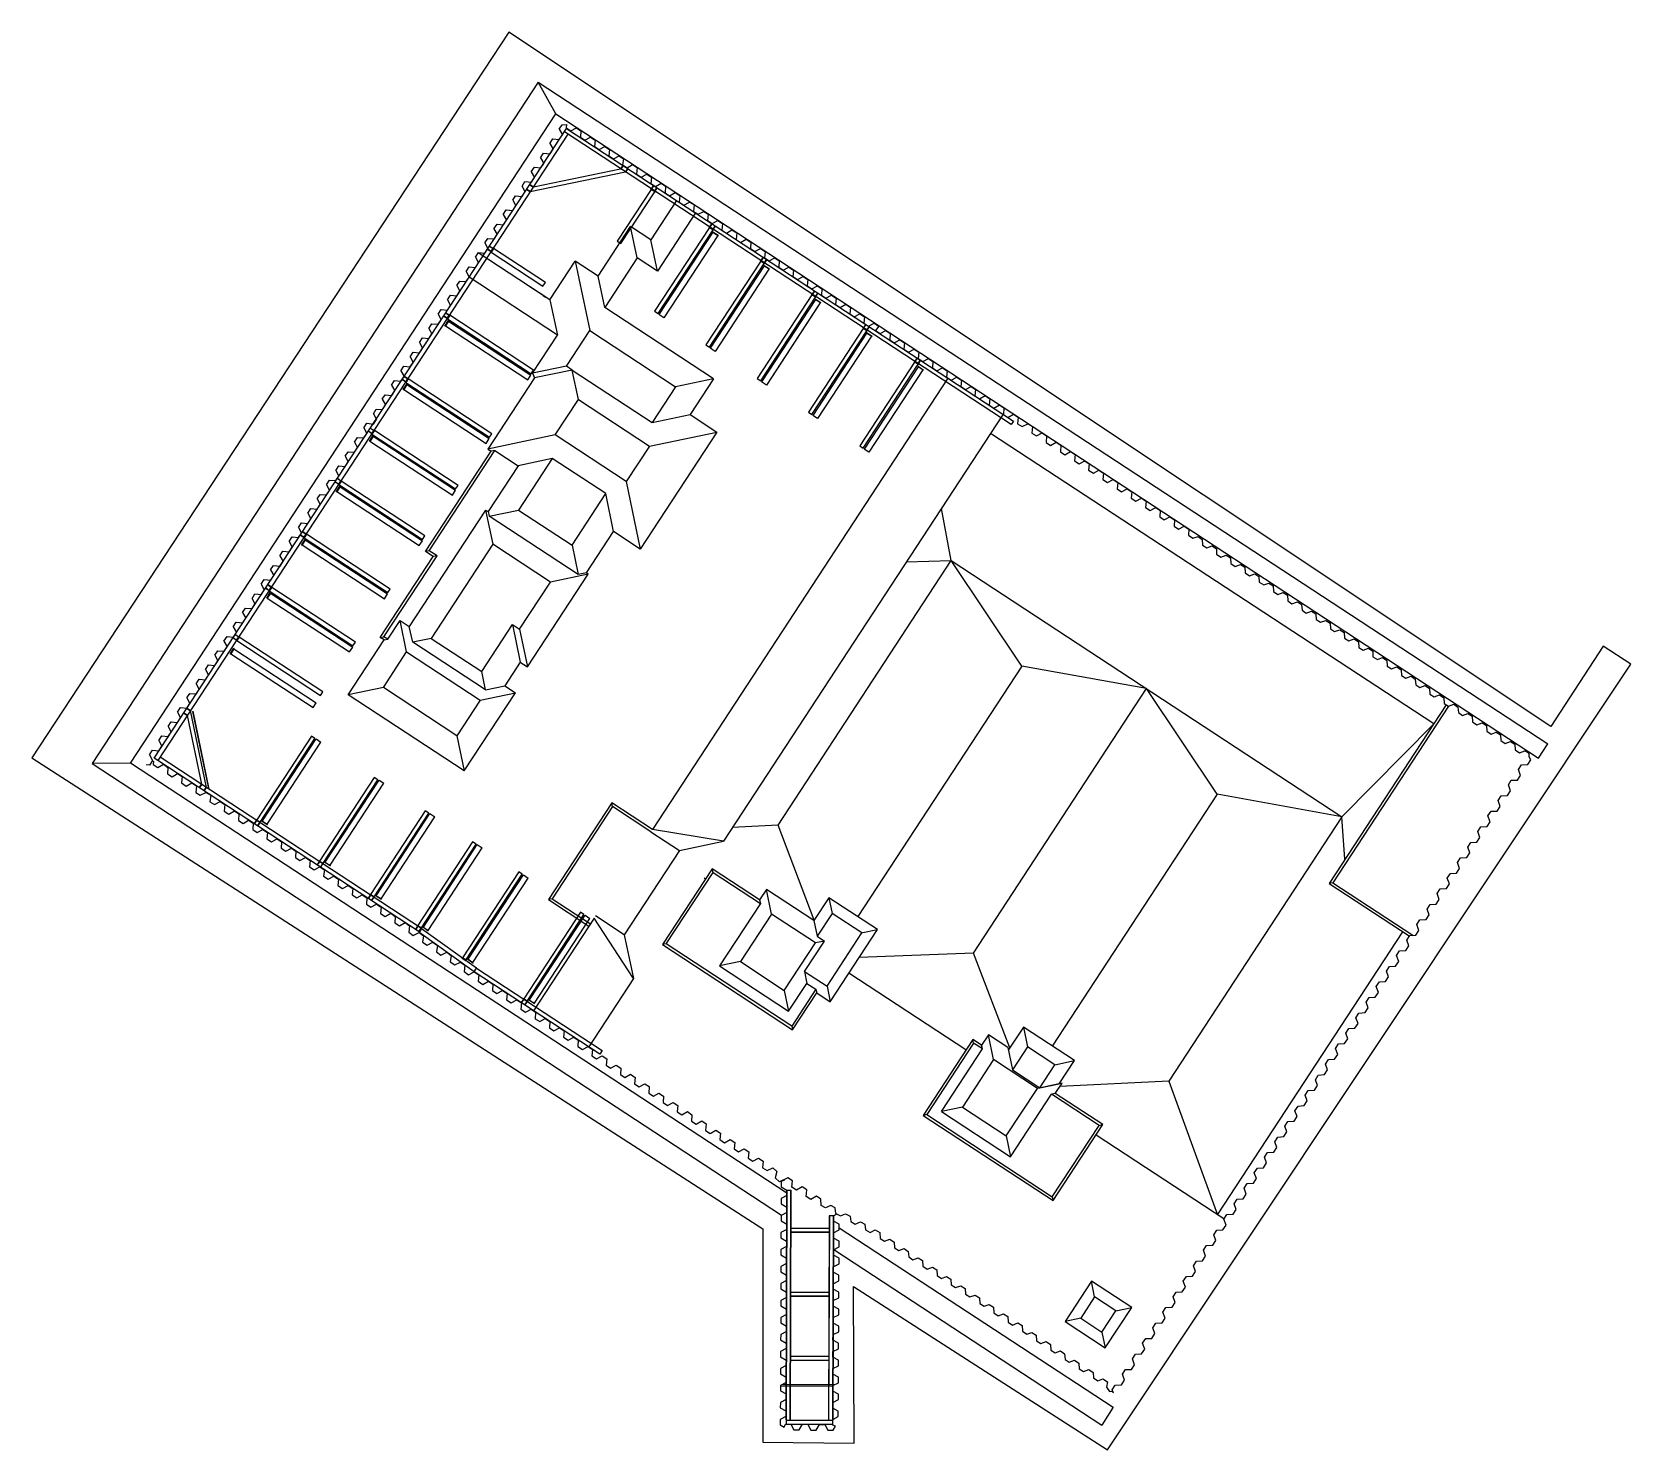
# Model space of a CAD drawing. Header units: metres. Extents: x 2679617 to 2679730, y 1248441 to 1248541.
import ezdxf

# ---------------------------------------------------------------- set-up
doc = ezdxf.new("R2010")
doc.units = ezdxf.units.M
doc.layers.add('flaeche', color=7, linetype='Continuous', true_color=0xffffff)
doc.layers.add('linien', color=7, linetype='Continuous', true_color=0x000000)

msp = doc.modelspace()

# ---------------------------------------------------------------- linework, layer by layer
at = {"layer": 'flaeche'}
msp.add_lwpolyline([(2679616.93, 1248490.05), (2679668.54, 1248456.79), (2679668.54, 1248441.73), (2679674.99, 1248441.67), (2679674.94, 1248452.73), (2679692.88, 1248441.19), (2679729.86, 1248496.66), (2679727.9, 1248497.94), (2679724.19, 1248492.28), (2679650.62, 1248541.3), (2679648.26, 1248537.71), (2679616.93, 1248490.05)], close=True, dxfattribs=at)
at = {"layer": 'linien'}
for p, q in [((2679652.69, 1248537.75), (2679621.18, 1248489.65)), ((2679653.92, 1248535.52), (2679652.69, 1248537.75)), ((2679652.69, 1248537.75), (2679723.99, 1248491.05)), ((2679623.89, 1248489.67), (2679653.92, 1248535.52)), ((2679653.92, 1248535.52), (2679723.33, 1248490.04)), ((2679625.56, 1248490.03), (2679654.69, 1248534.5)), ((2679654.78, 1248534.08), (2679625.81, 1248489.87)), ((2679653.51, 1248533.43), (2679653.72, 1248533.76)), ((2679653.72, 1248533.76), (2679654.17, 1248533.72)), ((2679654.17, 1248534.44), (2679654.38, 1248534.76)), ((2679654.17, 1248534.44), (2679654.39, 1248534.04)), ((2679654.17, 1248533.72), (2679654.39, 1248534.04)), ((2679654.38, 1248534.76), (2679654.69, 1248534.77)), ((2679686.08, 1248513.58), (2679654.53, 1248534.25)), ((2679654.69, 1248534.77), (2679654.65, 1248534.53)), ((2679654.65, 1248534.53), (2679654.98, 1248534.32)), ((2679654.69, 1248534.5), (2679686.24, 1248513.83)), ((2679654.98, 1248534.32), (2679655.38, 1248534.54)), ((2679655.38, 1248534.54), (2679655.7, 1248534.32)), ((2679655.7, 1248534.32), (2679655.66, 1248533.87)), ((2679655.66, 1248533.87), (2679655.98, 1248533.66)), ((2679655.98, 1248533.66), (2679656.38, 1248533.88)), ((2679656.38, 1248533.88), (2679656.7, 1248533.67)), ((2679652.85, 1248532.43), (2679653.06, 1248532.75)), ((2679653.06, 1248532.75), (2679653.52, 1248532.71)), ((2679653.51, 1248533.43), (2679653.73, 1248533.04)), ((2679653.52, 1248532.71), (2679653.73, 1248533.04)), ((2679656.7, 1248533.67), (2679656.66, 1248533.21)), ((2679656.66, 1248533.21), (2679656.98, 1248533)), ((2679656.98, 1248533), (2679657.38, 1248533.22)), ((2679657.38, 1248533.22), (2679657.71, 1248533.01)), ((2679657.71, 1248533.01), (2679657.66, 1248532.56)), ((2679657.99, 1248532.34), (2679658.39, 1248532.56)), ((2679658.39, 1248532.56), (2679658.71, 1248532.35)), ((2679652.19, 1248531.43), (2679652.41, 1248531.75)), ((2679652.34, 1248530.36), (2679658.5, 1248531.64)), ((2679652.41, 1248531.75), (2679652.86, 1248531.71)), ((2679652.85, 1248532.43), (2679653.07, 1248532.03)), ((2679652.86, 1248531.71), (2679653.07, 1248532.03)), ((2679657.66, 1248532.56), (2679657.99, 1248532.34)), ((2679658.65, 1248531.88), (2679658.51, 1248531.66)), ((2679658.68, 1248531.86), (2679658.53, 1248531.64)), ((2679658.71, 1248532.35), (2679658.63, 1248531.93)), ((2679658.63, 1248531.93), (2679658.96, 1248531.72)), ((2679658.98, 1248531.66), (2679658.84, 1248531.44)), ((2679659.01, 1248531.65), (2679658.86, 1248531.43)), ((2679658.96, 1248531.72), (2679659.35, 1248531.94)), ((2679659.35, 1248531.94), (2679659.68, 1248531.73)), ((2679659.68, 1248531.73), (2679659.63, 1248531.27)), ((2679651.54, 1248530.42), (2679651.75, 1248530.75)), ((2679651.54, 1248530.42), (2679651.75, 1248530.02)), ((2679651.75, 1248530.75), (2679652.2, 1248530.7)), ((2679652.31, 1248530.35), (2679652.09, 1248530.49)), ((2679658.85, 1248531.41), (2679652.11, 1248530.01)), ((2679652.33, 1248530.37), (2679652.11, 1248530.52)), ((2679652.19, 1248531.43), (2679652.41, 1248531.03)), ((2679652.2, 1248530.7), (2679652.41, 1248531.03)), ((2679659.63, 1248531.27), (2679659.95, 1248531.06)), ((2679659.95, 1248531.06), (2679660.35, 1248531.27)), ((2679660.35, 1248531.27), (2679660.68, 1248531.06)), ((2679660.68, 1248531.06), (2679660.63, 1248530.61)), ((2679660.63, 1248530.61), (2679660.96, 1248530.4)), ((2679660.68, 1248530.24), (2679660.83, 1248530.45)), ((2679660.7, 1248530.22), (2679660.84, 1248530.44)), ((2679660.92, 1248530.08), (2679661.06, 1248530.3)), ((2679660.96, 1248530.4), (2679661.36, 1248530.62)), ((2679661.36, 1248530.62), (2679661.68, 1248530.41)), ((2679661.68, 1248530.41), (2679661.64, 1248529.95)), ((2679650.88, 1248529.42), (2679651.09, 1248529.74)), ((2679650.88, 1248529.42), (2679651.1, 1248529.02)), ((2679651.09, 1248529.74), (2679651.54, 1248529.7)), ((2679651.54, 1248529.7), (2679651.75, 1248530.02)), ((2679652.09, 1248530.02), (2679651.87, 1248530.16)), ((2679652.11, 1248530.04), (2679651.89, 1248530.19)), ((2679660.66, 1248530.19), (2679658.26, 1248526.54)), ((2679658.51, 1248526.37), (2679660.91, 1248530.03)), ((2679660.63, 1248530.21), (2679660.64, 1248530.24)), ((2679660.94, 1248530.01), (2679660.63, 1248530.21)), ((2679660.64, 1248530.24), (2679660.96, 1248530.03)), ((2679662.46, 1248529.41), (2679660.64, 1248526.63)), ((2679660.91, 1248530.03), (2679660.66, 1248530.19)), ((2679660.94, 1248530.07), (2679661.08, 1248530.29)), ((2679660.96, 1248530.03), (2679660.94, 1248530.01)), ((2679661.64, 1248529.95), (2679661.96, 1248529.74)), ((2679661.96, 1248529.74), (2679662.36, 1248529.96)), ((2679662.36, 1248529.96), (2679662.68, 1248529.75)), ((2679662.68, 1248529.75), (2679662.64, 1248529.3)), ((2679662.64, 1248529.3), (2679662.97, 1248529.08)), ((2679662.97, 1248529.08), (2679663.36, 1248529.3)), ((2679663.36, 1248529.3), (2679663.69, 1248529.09)), ((2679650.22, 1248528.41), (2679650.43, 1248528.74)), ((2679650.22, 1248528.41), (2679650.44, 1248528.02)), ((2679650.43, 1248528.74), (2679650.89, 1248528.7)), ((2679650.89, 1248528.7), (2679651.1, 1248529.02)), ((2679663.8, 1248528.53), (2679661.1, 1248524.42)), ((2679663.69, 1248529.09), (2679663.65, 1248528.64)), ((2679663.65, 1248528.64), (2679663.97, 1248528.43)), ((2679663.97, 1248528.43), (2679664.37, 1248528.64)), ((2679664.37, 1248528.64), (2679664.69, 1248528.43)), ((2679664.69, 1248528.43), (2679664.65, 1248527.99)), ((2679649.56, 1248527.41), (2679649.78, 1248527.73)), ((2679649.56, 1248527.41), (2679649.78, 1248527.01)), ((2679649.57, 1248526.68), (2679649.79, 1248527.01)), ((2679649.78, 1248527.73), (2679650.23, 1248527.69)), ((2679650.23, 1248527.69), (2679650.44, 1248528.02)), ((2679656.92, 1248524.06), (2679659.21, 1248527.57)), ((2679660.64, 1248526.63), (2679659.21, 1248527.57)), ((2679659.68, 1248525.35), (2679659.21, 1248527.57)), ((2679664.78, 1248527.5), (2679660.9, 1248521.59)), ((2679661.15, 1248521.42), (2679665.03, 1248527.33)), ((2679665.02, 1248527.16), (2679661.21, 1248521.35)), ((2679665.36, 1248526.94), (2679661.55, 1248521.13)), ((2679664.65, 1248527.99), (2679664.98, 1248527.78)), ((2679664.75, 1248527.51), (2679664.77, 1248527.54)), ((2679665.05, 1248527.32), (2679664.75, 1248527.51)), ((2679664.77, 1248527.54), (2679665.07, 1248527.34)), ((2679665.03, 1248527.33), (2679664.78, 1248527.5)), ((2679664.8, 1248527.54), (2679664.95, 1248527.76)), ((2679664.82, 1248527.53), (2679664.96, 1248527.75)), ((2679664.98, 1248527.78), (2679665.38, 1248527.99)), ((2679665, 1248527.17), (2679665.02, 1248527.2)), ((2679665.38, 1248526.92), (2679665, 1248527.17)), ((2679665.02, 1248527.2), (2679665.39, 1248526.95)), ((2679665.04, 1248527.38), (2679665.18, 1248527.6)), ((2679665.05, 1248527.37), (2679665.2, 1248527.59)), ((2679665.07, 1248527.34), (2679665.05, 1248527.32)), ((2679665.38, 1248527.99), (2679665.7, 1248527.78)), ((2679665.39, 1248526.95), (2679665.38, 1248526.92)), ((2679665.7, 1248527.78), (2679665.65, 1248527.32)), ((2679665.65, 1248527.32), (2679665.98, 1248527.11)), ((2679665.98, 1248527.11), (2679666.37, 1248527.33)), ((2679666.37, 1248527.33), (2679666.7, 1248527.12)), ((2679666.7, 1248527.12), (2679666.66, 1248526.66)), ((2679648.91, 1248526.41), (2679649.12, 1248526.73)), ((2679648.91, 1248526.41), (2679649.12, 1248526.01)), ((2679648.91, 1248525.69), (2679649.12, 1248526.01)), ((2679649.33, 1248525.8), (2679649.11, 1248525.94)), ((2679649.12, 1248526.73), (2679649.57, 1248526.69)), ((2679649.34, 1248525.81), (2679649.12, 1248525.96)), ((2679649.47, 1248526.01), (2679649.25, 1248526.16)), ((2679649.48, 1248526.03), (2679649.26, 1248526.17)), ((2679649.32, 1248525.75), (2679649.52, 1248526.06)), ((2679649.55, 1248526.04), (2679649.34, 1248525.73)), ((2679649.53, 1248526.01), (2679649.36, 1248525.76)), ((2679649.52, 1248526.06), (2679649.55, 1248526.04)), ((2679653.19, 1248523.61), (2679649.53, 1248526.01)), ((2679658.26, 1248526.54), (2679658.51, 1248526.37)), ((2679661.1, 1248524.42), (2679660.64, 1248526.63)), ((2679666.66, 1248526.66), (2679666.98, 1248526.45)), ((2679666.98, 1248526.45), (2679667.38, 1248526.67)), ((2679667.38, 1248526.67), (2679667.7, 1248526.46)), ((2679667.7, 1248526.46), (2679667.67, 1248526.01)), ((2679667.67, 1248526.01), (2679667.99, 1248525.8)), ((2679667.99, 1248525.8), (2679668.39, 1248526.02)), ((2679668.39, 1248526.02), (2679668.71, 1248525.81)), ((2679668.71, 1248525.81), (2679668.66, 1248525.35)), ((2679647.59, 1248524.4), (2679647.8, 1248524.72)), ((2679647.8, 1248524.72), (2679648.26, 1248524.68)), ((2679648.25, 1248525.4), (2679648.46, 1248525.73)), ((2679648.25, 1248525.4), (2679648.47, 1248525.01)), ((2679648.26, 1248524.68), (2679648.47, 1248525.01)), ((2679653.51, 1248522.39), (2679648.45, 1248525.7)), ((2679648.46, 1248525.73), (2679648.91, 1248525.69)), ((2679649.34, 1248525.73), (2679649.32, 1248525.75)), ((2679649.36, 1248525.76), (2679653.02, 1248523.36)), ((2679653.51, 1248522.39), (2679655.3, 1248525.12)), ((2679655.3, 1248525.12), (2679656.32, 1248520.23)), ((2679656.92, 1248524.06), (2679655.3, 1248525.12)), ((2679659.68, 1248525.35), (2679657.38, 1248521.85)), ((2679661.1, 1248524.42), (2679659.68, 1248525.35)), ((2679668.4, 1248525.12), (2679664.53, 1248519.21)), ((2679664.78, 1248519.05), (2679668.65, 1248524.96)), ((2679668.64, 1248524.79), (2679664.83, 1248518.98)), ((2679668.37, 1248525.14), (2679668.39, 1248525.16)), ((2679668.67, 1248524.94), (2679668.37, 1248525.14)), ((2679668.39, 1248525.16), (2679668.69, 1248524.97)), ((2679668.65, 1248524.96), (2679668.4, 1248525.12)), ((2679668.43, 1248525.16), (2679668.57, 1248525.38)), ((2679668.44, 1248525.15), (2679668.59, 1248525.37)), ((2679668.62, 1248524.8), (2679668.64, 1248524.82)), ((2679669, 1248524.55), (2679668.62, 1248524.8)), ((2679668.64, 1248524.82), (2679669.01, 1248524.58)), ((2679668.66, 1248525.35), (2679668.99, 1248525.14)), ((2679668.66, 1248525.01), (2679668.8, 1248525.23)), ((2679668.69, 1248524.97), (2679668.67, 1248524.94)), ((2679668.68, 1248525), (2679668.82, 1248525.22)), ((2679668.99, 1248525.14), (2679669.39, 1248525.36)), ((2679669.39, 1248525.36), (2679669.71, 1248525.14)), ((2679669.71, 1248525.14), (2679669.67, 1248524.69)), ((2679669.67, 1248524.69), (2679669.99, 1248524.48)), ((2679669.99, 1248524.48), (2679670.39, 1248524.7)), ((2679670.39, 1248524.7), (2679670.71, 1248524.49)), ((2679646.93, 1248523.4), (2679647.15, 1248523.72)), ((2679647.15, 1248523.72), (2679647.6, 1248523.68)), ((2679647.59, 1248524.4), (2679647.81, 1248524)), ((2679647.6, 1248523.68), (2679647.81, 1248524)), ((2679654.05, 1248519.91), (2679647.81, 1248523.99)), ((2679653.02, 1248523.36), (2679653.19, 1248523.61)), ((2679657.38, 1248521.85), (2679656.92, 1248524.06)), ((2679668.98, 1248524.56), (2679665.17, 1248518.75)), ((2679669.01, 1248524.58), (2679669, 1248524.55)), ((2679670.71, 1248524.49), (2679670.67, 1248524.03)), ((2679670.67, 1248524.03), (2679671, 1248523.82)), ((2679671, 1248523.82), (2679671.39, 1248524.04)), ((2679671.39, 1248524.04), (2679671.72, 1248523.83)), ((2679671.72, 1248523.83), (2679671.68, 1248523.38)), ((2679646.28, 1248522.39), (2679646.49, 1248522.72)), ((2679646.49, 1248522.72), (2679646.94, 1248522.67)), ((2679646.93, 1248523.4), (2679647.15, 1248523)), ((2679646.94, 1248522.67), (2679647.15, 1248523)), ((2679653.04, 1248522.69), (2679652.02, 1248523.36)), ((2679653.04, 1248522.69), (2679653.19, 1248522.59)), ((2679672.02, 1248522.75), (2679668.15, 1248516.84)), ((2679668.4, 1248516.67), (2679672.27, 1248522.59)), ((2679672.26, 1248522.41), (2679668.46, 1248516.6)), ((2679671.68, 1248523.38), (2679672, 1248523.17)), ((2679672, 1248523.17), (2679672.4, 1248523.38)), ((2679672, 1248522.77), (2679672.01, 1248522.79)), ((2679672.3, 1248522.57), (2679672, 1248522.77)), ((2679672.01, 1248522.79), (2679672.31, 1248522.59)), ((2679672.27, 1248522.59), (2679672.02, 1248522.75)), ((2679672.05, 1248522.79), (2679672.19, 1248523.01)), ((2679672.06, 1248522.78), (2679672.21, 1248523)), ((2679672.25, 1248522.42), (2679672.26, 1248522.45)), ((2679672.62, 1248522.18), (2679672.25, 1248522.42)), ((2679672.26, 1248522.45), (2679672.64, 1248522.2)), ((2679672.28, 1248522.64), (2679672.43, 1248522.86)), ((2679672.3, 1248522.63), (2679672.44, 1248522.85)), ((2679672.31, 1248522.59), (2679672.3, 1248522.57)), ((2679672.4, 1248523.38), (2679672.72, 1248523.17)), ((2679672.72, 1248523.17), (2679672.68, 1248522.72)), ((2679672.68, 1248522.72), (2679673, 1248522.51)), ((2679673, 1248522.51), (2679673.4, 1248522.73)), ((2679673.4, 1248522.73), (2679673.72, 1248522.51)), ((2679673.72, 1248522.51), (2679673.69, 1248522.07)), ((2679645.62, 1248521.39), (2679645.83, 1248521.71)), ((2679645.62, 1248521.39), (2679645.84, 1248520.99)), ((2679645.83, 1248521.71), (2679646.28, 1248521.67)), ((2679646.38, 1248521.3), (2679646.16, 1248521.44)), ((2679646.39, 1248521.32), (2679646.17, 1248521.46)), ((2679646.24, 1248521.05), (2679646.42, 1248521.33)), ((2679646.45, 1248521.31), (2679646.27, 1248521.03)), ((2679646.44, 1248521.3), (2679646.27, 1248521.05)), ((2679646.28, 1248522.39), (2679646.49, 1248521.99)), ((2679646.28, 1248521.67), (2679646.49, 1248521.99)), ((2679646.42, 1248521.33), (2679646.45, 1248521.31)), ((2679652.35, 1248517.43), (2679646.44, 1248521.3)), ((2679653.51, 1248522.39), (2679654.05, 1248519.91)), ((2679665.07, 1248516.81), (2679657.38, 1248521.85)), ((2679660.9, 1248521.59), (2679661.15, 1248521.42)), ((2679661.55, 1248521.13), (2679661.21, 1248521.35)), ((2679672.6, 1248522.19), (2679668.8, 1248516.38)), ((2679672.4, 1248521.89), (2679668.8, 1248516.38)), ((2679672.64, 1248522.2), (2679672.62, 1248522.18)), ((2679673.69, 1248522.07), (2679674.01, 1248521.86)), ((2679674.01, 1248521.86), (2679674.41, 1248522.08)), ((2679674.41, 1248522.08), (2679674.73, 1248521.86)), ((2679674.73, 1248521.86), (2679674.69, 1248521.4)), ((2679674.69, 1248521.4), (2679675.01, 1248521.19)), ((2679675.01, 1248521.19), (2679675.41, 1248521.41)), ((2679675.41, 1248521.41), (2679675.73, 1248521.2)), ((2679644.96, 1248520.38), (2679645.17, 1248520.71)), ((2679644.96, 1248520.38), (2679645.18, 1248519.99)), ((2679645.17, 1248520.71), (2679645.62, 1248520.67)), ((2679645.62, 1248520.67), (2679645.84, 1248520.99)), ((2679646.24, 1248521.08), (2679646.02, 1248521.22)), ((2679646.25, 1248521.1), (2679646.03, 1248521.24)), ((2679646.09, 1248520.54), (2679646.34, 1248520.93)), ((2679646.11, 1248520.53), (2679646.09, 1248520.54)), ((2679646.37, 1248520.92), (2679646.11, 1248520.53)), ((2679646.13, 1248520.55), (2679651.95, 1248516.74)), ((2679646.27, 1248521.03), (2679646.24, 1248521.05)), ((2679646.27, 1248521.05), (2679652.18, 1248517.17)), ((2679646.34, 1248520.93), (2679646.37, 1248520.92)), ((2679646.35, 1248520.89), (2679652.17, 1248517.08)), ((2679654.67, 1248517.71), (2679656.32, 1248520.23)), ((2679656.32, 1248520.23), (2679662.39, 1248516.25)), ((2679675.64, 1248520.38), (2679671.77, 1248514.47)), ((2679672.02, 1248514.3), (2679675.89, 1248520.21)), ((2679675.62, 1248520.39), (2679675.63, 1248520.42)), ((2679675.92, 1248520.2), (2679675.62, 1248520.39)), ((2679675.63, 1248520.42), (2679675.94, 1248520.22)), ((2679675.89, 1248520.21), (2679675.64, 1248520.38)), ((2679675.67, 1248520.42), (2679675.81, 1248520.64)), ((2679675.73, 1248521.2), (2679675.69, 1248520.75)), ((2679675.69, 1248520.75), (2679676.01, 1248520.53)), ((2679675.69, 1248520.41), (2679675.83, 1248520.63)), ((2679675.9, 1248520.26), (2679676.05, 1248520.48)), ((2679675.92, 1248520.25), (2679676.06, 1248520.47)), ((2679675.94, 1248520.22), (2679675.92, 1248520.2)), ((2679676.01, 1248520.53), (2679676.41, 1248520.75)), ((2679676.41, 1248520.75), (2679676.74, 1248520.54)), ((2679676.74, 1248520.54), (2679676.51, 1248520.22)), ((2679676.51, 1248520.22), (2679676.83, 1248520.01)), ((2679676.83, 1248520.01), (2679677.23, 1248520.23)), ((2679677.23, 1248520.23), (2679677.55, 1248520.02)), ((2679644.3, 1248519.38), (2679644.51, 1248519.7)), ((2679644.3, 1248519.38), (2679644.52, 1248518.98)), ((2679644.51, 1248519.7), (2679644.97, 1248519.66)), ((2679644.97, 1248519.66), (2679645.18, 1248519.99)), ((2679652.28, 1248517.21), (2679654.05, 1248519.91)), ((2679664.53, 1248519.21), (2679664.78, 1248519.05)), ((2679675.88, 1248520.04), (2679672.08, 1248514.23)), ((2679676.22, 1248519.82), (2679672.42, 1248514.01)), ((2679675.87, 1248520.05), (2679675.88, 1248520.08)), ((2679676.24, 1248519.81), (2679675.87, 1248520.05)), ((2679675.88, 1248520.08), (2679676.26, 1248519.83)), ((2679676.26, 1248519.83), (2679676.24, 1248519.81)), ((2679677.55, 1248520.02), (2679677.51, 1248519.57)), ((2679677.51, 1248519.57), (2679677.83, 1248519.35)), ((2679677.83, 1248519.35), (2679678.23, 1248519.57)), ((2679678.23, 1248519.57), (2679678.55, 1248519.36)), ((2679678.55, 1248519.36), (2679678.51, 1248518.91)), ((2679643.65, 1248518.38), (2679643.86, 1248518.7)), ((2679643.65, 1248518.38), (2679643.86, 1248517.98)), ((2679643.65, 1248517.66), (2679643.86, 1248517.98)), ((2679643.86, 1248518.7), (2679644.31, 1248518.66)), ((2679644.31, 1248518.66), (2679644.52, 1248518.98)), ((2679665.17, 1248518.75), (2679664.83, 1248518.98)), ((2679679.27, 1248518), (2679675.39, 1248512.09)), ((2679678.51, 1248518.91), (2679678.84, 1248518.7)), ((2679678.84, 1248518.7), (2679679.24, 1248518.91)), ((2679679.24, 1248518.91), (2679679.56, 1248518.7)), ((2679679.24, 1248518.02), (2679679.26, 1248518.04)), ((2679679.54, 1248517.82), (2679679.24, 1248518.02)), ((2679679.26, 1248518.04), (2679679.56, 1248517.85)), ((2679679.52, 1248517.84), (2679679.27, 1248518)), ((2679679.29, 1248518.04), (2679679.44, 1248518.26)), ((2679679.31, 1248518.03), (2679679.45, 1248518.25)), ((2679679.56, 1248518.7), (2679679.52, 1248518.25)), ((2679679.52, 1248518.25), (2679679.84, 1248518.04)), ((2679679.53, 1248517.89), (2679679.67, 1248518.11)), ((2679679.54, 1248517.88), (2679679.69, 1248518.1)), ((2679679.84, 1248518.04), (2679680.24, 1248518.26)), ((2679680.24, 1248518.26), (2679680.56, 1248518.05)), ((2679680.56, 1248518.05), (2679680.52, 1248517.59)), ((2679642.99, 1248517.37), (2679643.2, 1248517.7)), ((2679642.99, 1248517.37), (2679643.21, 1248516.98)), ((2679642.99, 1248516.65), (2679643.21, 1248516.98)), ((2679643.31, 1248516.61), (2679643.09, 1248516.76)), ((2679643.2, 1248517.7), (2679643.65, 1248517.66)), ((2679643.44, 1248516.81), (2679643.22, 1248516.96)), ((2679643.45, 1248516.83), (2679643.23, 1248516.97)), ((2679643.3, 1248516.56), (2679643.48, 1248516.84)), ((2679643.51, 1248516.83), (2679643.33, 1248516.55)), ((2679643.5, 1248516.81), (2679643.34, 1248516.56)), ((2679643.48, 1248516.84), (2679643.51, 1248516.83)), ((2679649.41, 1248512.94), (2679643.5, 1248516.81)), ((2679652.41, 1248516.88), (2679649.12, 1248511.86)), ((2679651.95, 1248516.74), (2679652.17, 1248517.08)), ((2679652.18, 1248517.17), (2679652.35, 1248517.43)), ((2679654.67, 1248517.71), (2679652.28, 1248517.21)), ((2679652.28, 1248517.21), (2679652.41, 1248516.88)), ((2679655.09, 1248517.43), (2679652.41, 1248516.88)), ((2679655.09, 1248517.43), (2679654.67, 1248517.71)), ((2679655.52, 1248515.36), (2679655.09, 1248517.43)), ((2679655.09, 1248517.43), (2679660.74, 1248513.73)), ((2679681.62, 1248516.87), (2679660.75, 1248485)), ((2679665.07, 1248516.81), (2679662.39, 1248516.25)), ((2679665.07, 1248516.81), (2679663.42, 1248514.29)), ((2679668.15, 1248516.84), (2679668.4, 1248516.67)), ((2679675.64, 1248511.93), (2679679.52, 1248517.84)), ((2679679.51, 1248517.67), (2679675.7, 1248511.86)), ((2679679.85, 1248517.44), (2679676.04, 1248511.63)), ((2679679.49, 1248517.68), (2679679.51, 1248517.7)), ((2679679.86, 1248517.43), (2679679.49, 1248517.68)), ((2679679.51, 1248517.7), (2679679.88, 1248517.46)), ((2679679.56, 1248517.85), (2679679.54, 1248517.82)), ((2679679.88, 1248517.46), (2679679.86, 1248517.43)), ((2679680.52, 1248517.59), (2679680.84, 1248517.38)), ((2679680.84, 1248517.38), (2679681.24, 1248517.6)), ((2679681.24, 1248517.6), (2679681.57, 1248517.39)), ((2679681.57, 1248517.39), (2679681.53, 1248516.94)), ((2679681.53, 1248516.94), (2679681.85, 1248516.72)), ((2679681.85, 1248516.72), (2679682.25, 1248516.94)), ((2679682.25, 1248516.94), (2679682.57, 1248516.73)), ((2679641.67, 1248515.37), (2679641.88, 1248515.69)), ((2679641.88, 1248515.69), (2679642.34, 1248515.65)), ((2679642.33, 1248516.37), (2679642.54, 1248516.69)), ((2679642.33, 1248516.37), (2679642.55, 1248515.97)), ((2679642.34, 1248515.65), (2679642.55, 1248515.97)), ((2679642.54, 1248516.69), (2679642.99, 1248516.65)), ((2679643.3, 1248516.6), (2679643.08, 1248516.74)), ((2679643.15, 1248516.06), (2679643.4, 1248516.45)), ((2679643.17, 1248516.04), (2679643.15, 1248516.06)), ((2679643.43, 1248516.43), (2679643.17, 1248516.04)), ((2679643.19, 1248516.07), (2679649.01, 1248512.26)), ((2679643.33, 1248516.55), (2679643.3, 1248516.56)), ((2679643.34, 1248516.56), (2679649.25, 1248512.69)), ((2679643.4, 1248516.45), (2679643.43, 1248516.43)), ((2679643.41, 1248516.41), (2679649.23, 1248512.6)), ((2679662.39, 1248516.25), (2679660.74, 1248513.73)), ((2679668.8, 1248516.38), (2679668.46, 1248516.6)), ((2679682.57, 1248516.73), (2679682.53, 1248516.28)), ((2679682.53, 1248516.28), (2679682.85, 1248516.07)), ((2679682.85, 1248516.07), (2679683.25, 1248516.28)), ((2679683.25, 1248516.28), (2679683.57, 1248516.07)), ((2679683.57, 1248516.07), (2679683.53, 1248515.62)), ((2679683.53, 1248515.62), (2679683.86, 1248515.41)), ((2679683.86, 1248515.41), (2679684.25, 1248515.63)), ((2679684.25, 1248515.63), (2679684.58, 1248515.41)), ((2679641.04, 1248514.35), (2679641.25, 1248514.67)), ((2679641.25, 1248514.67), (2679641.68, 1248514.64)), ((2679641.67, 1248515.37), (2679641.89, 1248514.97)), ((2679641.68, 1248514.64), (2679641.89, 1248514.97)), ((2679653.88, 1248512.85), (2679655.52, 1248515.36)), ((2679655.52, 1248515.36), (2679660.54, 1248512.07)), ((2679684.58, 1248515.41), (2679684.54, 1248514.96)), ((2679684.54, 1248514.96), (2679684.86, 1248514.75)), ((2679684.86, 1248514.75), (2679685.26, 1248514.97)), ((2679685.26, 1248514.97), (2679685.58, 1248514.76)), ((2679685.58, 1248514.76), (2679685.54, 1248514.3)), ((2679640.36, 1248513.36), (2679640.57, 1248513.68)), ((2679640.57, 1248513.68), (2679641.05, 1248513.62)), ((2679641.04, 1248514.35), (2679641.26, 1248513.95)), ((2679641.05, 1248513.62), (2679641.26, 1248513.95)), ((2679660.74, 1248513.73), (2679663.42, 1248514.29)), ((2679663.42, 1248514.29), (2679665.3, 1248513.06)), ((2679685.51, 1248514.31), (2679665.76, 1248484.17)), ((2679671.77, 1248514.47), (2679672.02, 1248514.3)), ((2679672.42, 1248514.01), (2679672.08, 1248514.23)), ((2679685.54, 1248514.3), (2679685.86, 1248514.09)), ((2679685.86, 1248514.09), (2679686.26, 1248514.31)), ((2679686.24, 1248513.83), (2679686.08, 1248513.58)), ((2679686.26, 1248514.31), (2679686.58, 1248514.1)), ((2679686.58, 1248514.1), (2679686.54, 1248513.65)), ((2679686.54, 1248513.65), (2679686.87, 1248513.44)), ((2679686.87, 1248513.44), (2679687.27, 1248513.65)), ((2679687.27, 1248513.65), (2679687.59, 1248513.44)), ((2679687.59, 1248513.44), (2679687.55, 1248512.99)), ((2679639.7, 1248512.35), (2679639.91, 1248512.68)), ((2679639.7, 1248512.35), (2679639.92, 1248511.96)), ((2679639.91, 1248512.68), (2679640.36, 1248512.64)), ((2679640.36, 1248513.36), (2679640.58, 1248512.96)), ((2679640.36, 1248512.64), (2679640.58, 1248512.96)), ((2679640.91, 1248512.95), (2679640.69, 1248513.09)), ((2679640.92, 1248512.96), (2679640.7, 1248513.11)), ((2679640.76, 1248512.41), (2679641.01, 1248512.8)), ((2679640.78, 1248512.39), (2679640.76, 1248512.41)), ((2679641.04, 1248512.78), (2679640.78, 1248512.39)), ((2679640.8, 1248512.42), (2679646.62, 1248508.61)), ((2679641.05, 1248513.16), (2679640.83, 1248513.31)), ((2679641.06, 1248513.18), (2679640.84, 1248513.32)), ((2679640.91, 1248512.91), (2679641.09, 1248513.19)), ((2679640.94, 1248512.9), (2679640.91, 1248512.91)), ((2679641.12, 1248513.18), (2679640.94, 1248512.9)), ((2679641.11, 1248513.16), (2679640.94, 1248512.91)), ((2679640.94, 1248512.91), (2679646.85, 1248509.04)), ((2679641.01, 1248512.8), (2679641.04, 1248512.78)), ((2679641.02, 1248512.76), (2679646.84, 1248508.95)), ((2679641.09, 1248513.19), (2679641.12, 1248513.18)), ((2679647.02, 1248509.29), (2679641.11, 1248513.16)), ((2679649.01, 1248512.26), (2679649.23, 1248512.6)), ((2679653.88, 1248512.85), (2679649.12, 1248511.86)), ((2679649.25, 1248512.69), (2679649.41, 1248512.94)), ((2679658.9, 1248509.56), (2679653.88, 1248512.85)), ((2679665.3, 1248513.06), (2679659.89, 1248504.8)), ((2679660.54, 1248512.07), (2679665.3, 1248513.06)), ((2679715.93, 1248492.46), (2679684.62, 1248512.96)), ((2679687.55, 1248512.99), (2679687.87, 1248512.78)), ((2679687.87, 1248512.78), (2679688.27, 1248513)), ((2679688.27, 1248513), (2679688.59, 1248512.78)), ((2679688.59, 1248512.78), (2679688.55, 1248512.33)), ((2679688.55, 1248512.33), (2679688.87, 1248512.12)), ((2679688.87, 1248512.12), (2679689.27, 1248512.34)), ((2679689.27, 1248512.34), (2679689.6, 1248512.13)), ((2679639.04, 1248511.35), (2679639.25, 1248511.67)), ((2679639.04, 1248511.35), (2679639.26, 1248510.95)), ((2679639.25, 1248511.67), (2679639.71, 1248511.63)), ((2679639.71, 1248511.63), (2679639.92, 1248511.96)), ((2679644.73, 1248504.62), (2679649.37, 1248511.7)), ((2679644.99, 1248504.67), (2679649.63, 1248511.75)), ((2679649.12, 1248511.86), (2679649.37, 1248511.7)), ((2679649.63, 1248511.75), (2679649.37, 1248511.7)), ((2679649.63, 1248511.75), (2679651.27, 1248510.68)), ((2679653.68, 1248511.18), (2679651.27, 1248510.68)), ((2679653.68, 1248511.18), (2679651.3, 1248507.55)), ((2679657.45, 1248508.72), (2679653.68, 1248511.18)), ((2679660.54, 1248512.07), (2679658.9, 1248509.56)), ((2679675.39, 1248512.09), (2679675.64, 1248511.93)), ((2679676.04, 1248511.63), (2679675.7, 1248511.86)), ((2679689.6, 1248512.13), (2679689.56, 1248511.67)), ((2679689.56, 1248511.67), (2679689.88, 1248511.46)), ((2679689.88, 1248511.46), (2679690.28, 1248511.68)), ((2679690.28, 1248511.68), (2679690.6, 1248511.47)), ((2679690.6, 1248511.47), (2679690.56, 1248511.02)), ((2679638.38, 1248510.35), (2679638.6, 1248510.67)), ((2679638.38, 1248510.35), (2679638.6, 1248509.95)), ((2679638.6, 1248510.67), (2679639.05, 1248510.63)), ((2679639.05, 1248510.63), (2679639.26, 1248510.95)), ((2679651.27, 1248510.68), (2679649.14, 1248507.44)), ((2679690.56, 1248511.02), (2679690.88, 1248510.81)), ((2679690.88, 1248510.81), (2679691.28, 1248511.02)), ((2679691.28, 1248511.02), (2679691.6, 1248510.81)), ((2679691.6, 1248510.81), (2679691.56, 1248510.36)), ((2679691.56, 1248510.36), (2679691.89, 1248510.15)), ((2679691.89, 1248510.15), (2679692.28, 1248510.37)), ((2679692.28, 1248510.37), (2679692.61, 1248510.15)), ((2679692.61, 1248510.15), (2679692.57, 1248509.7)), ((2679637.73, 1248509.34), (2679637.94, 1248509.67)), ((2679637.73, 1248509.34), (2679637.95, 1248508.94)), ((2679637.73, 1248508.62), (2679637.95, 1248508.94)), ((2679637.94, 1248509.67), (2679638.39, 1248509.63)), ((2679638.57, 1248509.37), (2679638.35, 1248509.52)), ((2679638.58, 1248509.39), (2679638.36, 1248509.53)), ((2679638.39, 1248509.63), (2679638.6, 1248509.95)), ((2679638.42, 1248508.84), (2679638.68, 1248509.23)), ((2679638.45, 1248508.83), (2679638.42, 1248508.84)), ((2679638.7, 1248509.22), (2679638.45, 1248508.83)), ((2679638.46, 1248508.85), (2679644.28, 1248505.04)), ((2679638.72, 1248509.61), (2679638.5, 1248509.75)), ((2679638.73, 1248509.62), (2679638.51, 1248509.77)), ((2679638.58, 1248509.35), (2679638.76, 1248509.63)), ((2679638.6, 1248509.33), (2679638.58, 1248509.35)), ((2679638.78, 1248509.61), (2679638.6, 1248509.33)), ((2679638.77, 1248509.6), (2679638.61, 1248509.35)), ((2679638.61, 1248509.35), (2679644.52, 1248505.47)), ((2679638.68, 1248509.23), (2679638.7, 1248509.22)), ((2679638.69, 1248509.19), (2679644.5, 1248505.38)), ((2679638.76, 1248509.63), (2679638.78, 1248509.61)), ((2679644.68, 1248505.73), (2679638.77, 1248509.6)), ((2679646.62, 1248508.61), (2679646.84, 1248508.95)), ((2679646.85, 1248509.04), (2679647.02, 1248509.29)), ((2679658.9, 1248509.56), (2679659.89, 1248504.8)), ((2679692.57, 1248509.7), (2679692.89, 1248509.49)), ((2679692.89, 1248509.49), (2679693.29, 1248509.71)), ((2679693.29, 1248509.71), (2679693.61, 1248509.5)), ((2679693.61, 1248509.5), (2679693.57, 1248509.04)), ((2679693.57, 1248509.04), (2679693.89, 1248508.83)), ((2679693.89, 1248508.83), (2679694.29, 1248509.05)), ((2679694.29, 1248509.05), (2679694.62, 1248508.84)), ((2679637.07, 1248508.34), (2679637.28, 1248508.66)), ((2679637.07, 1248508.34), (2679637.29, 1248507.94)), ((2679637.08, 1248507.62), (2679637.29, 1248507.94)), ((2679637.28, 1248508.66), (2679637.73, 1248508.62)), ((2679655.07, 1248505.08), (2679657.45, 1248508.72)), ((2679658.01, 1248506.04), (2679657.45, 1248508.72)), ((2679694.62, 1248508.84), (2679694.57, 1248508.39)), ((2679694.57, 1248508.39), (2679694.9, 1248508.17)), ((2679694.9, 1248508.17), (2679695.3, 1248508.39)), ((2679695.3, 1248508.39), (2679695.62, 1248508.18)), ((2679695.62, 1248508.18), (2679695.58, 1248507.73)), ((2679695.58, 1248507.73), (2679695.9, 1248507.52)), ((2679695.9, 1248507.52), (2679696.3, 1248507.74)), ((2679696.3, 1248507.74), (2679696.62, 1248507.52)), ((2679635.75, 1248506.33), (2679635.97, 1248506.66)), ((2679635.97, 1248506.66), (2679636.42, 1248506.61)), ((2679636.41, 1248507.34), (2679636.62, 1248507.66)), ((2679636.41, 1248507.34), (2679636.63, 1248506.94)), ((2679636.42, 1248506.61), (2679636.63, 1248506.94)), ((2679636.62, 1248507.66), (2679637.08, 1248507.62)), ((2679648.97, 1248507.55), (2679643.58, 1248499.33)), ((2679648.97, 1248507.55), (2679649.47, 1248505.14)), ((2679648.97, 1248507.55), (2679649.14, 1248507.44)), ((2679649.14, 1248507.44), (2679649.21, 1248507.12)), ((2679649.21, 1248507.12), (2679651.3, 1248507.55)), ((2679655.51, 1248502.99), (2679649.21, 1248507.12)), ((2679651.3, 1248507.55), (2679655.07, 1248505.08)), ((2679681.85, 1248503.98), (2679681.16, 1248507.67)), ((2679696.62, 1248507.52), (2679696.58, 1248507.07)), ((2679696.58, 1248507.07), (2679696.9, 1248506.86)), ((2679696.9, 1248506.86), (2679697.3, 1248507.08)), ((2679697.3, 1248507.08), (2679697.63, 1248506.87)), ((2679697.63, 1248506.87), (2679697.59, 1248506.41)), ((2679635.1, 1248505.33), (2679635.31, 1248505.65)), ((2679635.31, 1248505.65), (2679635.76, 1248505.61)), ((2679635.75, 1248506.33), (2679635.97, 1248505.93)), ((2679635.76, 1248505.61), (2679635.97, 1248505.93)), ((2679636.11, 1248505.62), (2679635.89, 1248505.76)), ((2679636.12, 1248505.64), (2679635.9, 1248505.78)), ((2679635.96, 1248505.09), (2679636.22, 1248505.48)), ((2679636.24, 1248505.46), (2679635.99, 1248505.07)), ((2679636.26, 1248505.85), (2679636.04, 1248506)), ((2679636.27, 1248505.87), (2679636.05, 1248506.01)), ((2679636.12, 1248505.6), (2679636.3, 1248505.87)), ((2679636.14, 1248505.58), (2679636.12, 1248505.6)), ((2679636.32, 1248505.86), (2679636.14, 1248505.58)), ((2679636.31, 1248505.84), (2679636.15, 1248505.59)), ((2679636.15, 1248505.59), (2679642.06, 1248501.72)), ((2679636.22, 1248505.48), (2679636.24, 1248505.46)), ((2679636.3, 1248505.87), (2679636.32, 1248505.86)), ((2679642.22, 1248501.97), (2679636.31, 1248505.84)), ((2679644.52, 1248505.47), (2679644.68, 1248505.73)), ((2679656.09, 1248503.11), (2679658.01, 1248506.04)), ((2679659.89, 1248504.8), (2679658.01, 1248506.04)), ((2679697.59, 1248506.41), (2679697.91, 1248506.2)), ((2679697.91, 1248506.2), (2679698.31, 1248506.42)), ((2679698.31, 1248506.42), (2679698.63, 1248506.21)), ((2679698.63, 1248506.21), (2679698.61, 1248505.78)), ((2679698.61, 1248505.78), (2679698.91, 1248505.57)), ((2679698.91, 1248505.57), (2679699.29, 1248505.69)), ((2679699.29, 1248505.69), (2679699.58, 1248505.48)), ((2679699.58, 1248505.48), (2679699.6, 1248505.08)), ((2679634.44, 1248504.32), (2679634.65, 1248504.65)), ((2679634.44, 1248504.32), (2679634.66, 1248503.93)), ((2679634.65, 1248504.65), (2679635.1, 1248504.61)), ((2679635.1, 1248505.33), (2679635.31, 1248504.93)), ((2679635.1, 1248504.61), (2679635.31, 1248504.93)), ((2679635.99, 1248505.07), (2679635.96, 1248505.09)), ((2679636.01, 1248505.1), (2679641.82, 1248501.29)), ((2679636.23, 1248505.44), (2679642.04, 1248501.63)), ((2679644.28, 1248505.04), (2679644.5, 1248505.38)), ((2679644.99, 1248504.67), (2679644.73, 1248504.62)), ((2679645.27, 1248504.26), (2679644.73, 1248504.62)), ((2679645.54, 1248504.32), (2679644.99, 1248504.67)), ((2679649.47, 1248505.14), (2679645.12, 1248498.49)), ((2679653.55, 1248502.47), (2679649.47, 1248505.14)), ((2679655.07, 1248505.08), (2679655.51, 1248502.99)), ((2679699.6, 1248505.08), (2679699.9, 1248504.89)), ((2679699.9, 1248504.89), (2679700.28, 1248505.02)), ((2679700.28, 1248505.02), (2679700.58, 1248504.82)), ((2679700.58, 1248504.82), (2679700.6, 1248504.43)), ((2679700.6, 1248504.43), (2679700.9, 1248504.23)), ((2679700.9, 1248504.23), (2679701.28, 1248504.36)), ((2679701.28, 1248504.36), (2679701.58, 1248504.17)), ((2679633.78, 1248503.32), (2679633.99, 1248503.64)), ((2679633.78, 1248503.32), (2679634, 1248502.92)), ((2679633.99, 1248503.64), (2679634.45, 1248503.6)), ((2679634.45, 1248503.6), (2679634.66, 1248503.93)), ((2679641.53, 1248498.55), (2679645.27, 1248504.26)), ((2679641.79, 1248498.61), (2679645.54, 1248504.32)), ((2679645.54, 1248504.32), (2679645.27, 1248504.26)), ((2679669.62, 1248485.31), (2679681.85, 1248503.98)), ((2679678.69, 1248503.9), (2679681.85, 1248503.98)), ((2679681.85, 1248503.98), (2679709.45, 1248485.9)), ((2679686.83, 1248496.53), (2679681.85, 1248503.98)), ((2679701.58, 1248504.17), (2679701.61, 1248503.77)), ((2679701.61, 1248503.77), (2679701.91, 1248503.57)), ((2679701.91, 1248503.57), (2679702.28, 1248503.71)), ((2679702.28, 1248503.71), (2679702.59, 1248503.51)), ((2679702.59, 1248503.51), (2679702.61, 1248503.11)), ((2679633.12, 1248502.32), (2679633.34, 1248502.64)), ((2679633.12, 1248502.32), (2679633.34, 1248501.92)), ((2679633.34, 1248502.64), (2679633.79, 1248502.6)), ((2679633.8, 1248502.1), (2679633.58, 1248502.24)), ((2679633.82, 1248502.12), (2679633.6, 1248502.26)), ((2679633.66, 1248501.84), (2679633.84, 1248502.12)), ((2679633.87, 1248502.1), (2679633.68, 1248501.83)), ((2679633.86, 1248502.09), (2679633.69, 1248501.84)), ((2679633.79, 1248502.6), (2679634, 1248502.92)), ((2679633.84, 1248502.12), (2679633.87, 1248502.1)), ((2679639.77, 1248498.22), (2679633.86, 1248502.09)), ((2679651.37, 1248499.14), (2679653.55, 1248502.47)), ((2679651.93, 1248496.47), (2679656.22, 1248503.03)), ((2679656.22, 1248503.03), (2679653.55, 1248502.47)), ((2679656.09, 1248503.11), (2679655.51, 1248502.99)), ((2679656.22, 1248503.03), (2679656.09, 1248503.11)), ((2679702.61, 1248503.11), (2679702.91, 1248502.91)), ((2679702.91, 1248502.91), (2679703.29, 1248503.05)), ((2679703.29, 1248503.05), (2679703.59, 1248502.85)), ((2679703.59, 1248502.85), (2679703.61, 1248502.45)), ((2679703.61, 1248502.45), (2679703.92, 1248502.26)), ((2679703.92, 1248502.26), (2679704.29, 1248502.39)), ((2679704.29, 1248502.39), (2679704.59, 1248502.19)), ((2679704.59, 1248502.19), (2679704.62, 1248501.8)), ((2679632.47, 1248501.31), (2679632.68, 1248501.64)), ((2679632.47, 1248501.31), (2679632.68, 1248500.91)), ((2679632.68, 1248501.64), (2679633.13, 1248501.6)), ((2679633.13, 1248501.6), (2679633.34, 1248501.92)), ((2679633.65, 1248501.87), (2679633.43, 1248502.01)), ((2679633.66, 1248501.88), (2679633.44, 1248502.03)), ((2679633.51, 1248501.34), (2679633.76, 1248501.73)), ((2679633.53, 1248501.32), (2679633.51, 1248501.34)), ((2679633.79, 1248501.71), (2679633.53, 1248501.32)), ((2679633.55, 1248501.34), (2679639.36, 1248497.53)), ((2679633.68, 1248501.83), (2679633.66, 1248501.84)), ((2679633.69, 1248501.84), (2679639.6, 1248497.97)), ((2679633.76, 1248501.73), (2679633.79, 1248501.71)), ((2679633.77, 1248501.68), (2679639.59, 1248497.87)), ((2679641.82, 1248501.29), (2679642.04, 1248501.63)), ((2679642.06, 1248501.72), (2679642.22, 1248501.97)), ((2679704.62, 1248501.8), (2679704.92, 1248501.6)), ((2679704.92, 1248501.6), (2679705.29, 1248501.73)), ((2679705.29, 1248501.73), (2679705.6, 1248501.54)), ((2679705.6, 1248501.54), (2679705.62, 1248501.14)), ((2679705.62, 1248501.14), (2679705.92, 1248500.94)), ((2679705.92, 1248500.94), (2679706.3, 1248501.08)), ((2679706.3, 1248501.08), (2679706.6, 1248500.88)), ((2679631.81, 1248500.31), (2679632.02, 1248500.63)), ((2679631.81, 1248500.31), (2679632.03, 1248499.91)), ((2679631.82, 1248499.59), (2679632.03, 1248499.91)), ((2679632.02, 1248500.63), (2679632.47, 1248500.59)), ((2679632.47, 1248500.59), (2679632.68, 1248500.91)), ((2679706.6, 1248500.88), (2679706.63, 1248500.48)), ((2679706.63, 1248500.48), (2679706.93, 1248500.28)), ((2679706.93, 1248500.28), (2679707.3, 1248500.42)), ((2679707.3, 1248500.42), (2679707.6, 1248500.22)), ((2679707.6, 1248500.22), (2679707.63, 1248499.82)), ((2679707.63, 1248499.82), (2679707.93, 1248499.63)), ((2679631.15, 1248499.31), (2679631.36, 1248499.63)), ((2679631.15, 1248499.31), (2679631.37, 1248498.91)), ((2679631.16, 1248498.58), (2679631.37, 1248498.91)), ((2679631.51, 1248498.59), (2679631.29, 1248498.74)), ((2679631.52, 1248498.61), (2679631.3, 1248498.75)), ((2679631.36, 1248499.63), (2679631.82, 1248499.59)), ((2679642.06, 1248498.43), (2679642.93, 1248499.76)), ((2679643.39, 1248497.53), (2679642.93, 1248499.76)), ((2679642.93, 1248499.76), (2679643.58, 1248499.33)), ((2679643.82, 1248498.22), (2679643.58, 1248499.33)), ((2679648.69, 1248496.15), (2679650.87, 1248499.47)), ((2679650.87, 1248499.47), (2679651.42, 1248496.8)), ((2679650.87, 1248499.47), (2679651.37, 1248499.14)), ((2679651.37, 1248499.14), (2679651.93, 1248496.47)), ((2679707.93, 1248499.63), (2679708.31, 1248499.76)), ((2679708.31, 1248499.76), (2679708.61, 1248499.56)), ((2679708.61, 1248499.56), (2679708.63, 1248499.17)), ((2679708.63, 1248499.17), (2679708.93, 1248498.97)), ((2679708.93, 1248498.97), (2679709.31, 1248499.1)), ((2679709.31, 1248499.1), (2679709.61, 1248498.91)), ((2679709.61, 1248498.91), (2679709.64, 1248498.51)), ((2679629.84, 1248497.3), (2679630.05, 1248497.62)), ((2679630.05, 1248497.62), (2679630.5, 1248497.58)), ((2679630.49, 1248498.3), (2679630.71, 1248498.62)), ((2679630.49, 1248498.3), (2679630.71, 1248497.9)), ((2679630.5, 1248497.58), (2679630.71, 1248497.9)), ((2679630.71, 1248498.62), (2679631.16, 1248498.58)), ((2679630.93, 1248497.4), (2679631.18, 1248497.79)), ((2679631.21, 1248497.77), (2679630.95, 1248497.38)), ((2679631.35, 1248498.36), (2679631.13, 1248498.5)), ((2679631.36, 1248498.37), (2679631.14, 1248498.52)), ((2679631.18, 1248497.79), (2679631.21, 1248497.77)), ((2679631.19, 1248497.75), (2679637.01, 1248493.94)), ((2679631.36, 1248498.33), (2679631.54, 1248498.61)), ((2679631.38, 1248498.32), (2679631.36, 1248498.33)), ((2679631.57, 1248498.6), (2679631.38, 1248498.32)), ((2679631.56, 1248498.58), (2679631.39, 1248498.33)), ((2679631.39, 1248498.33), (2679637.3, 1248494.46)), ((2679631.54, 1248498.61), (2679631.57, 1248498.6)), ((2679637.47, 1248494.71), (2679631.56, 1248498.58)), ((2679639.26, 1248494.5), (2679641.8, 1248498.38)), ((2679639.36, 1248497.53), (2679639.59, 1248497.87)), ((2679639.6, 1248497.97), (2679639.77, 1248498.22)), ((2679641.53, 1248498.55), (2679641.79, 1248498.61)), ((2679641.8, 1248498.38), (2679641.53, 1248498.55)), ((2679642.06, 1248498.43), (2679641.79, 1248498.61)), ((2679641.8, 1248498.38), (2679642.06, 1248498.43)), ((2679645.12, 1248498.49), (2679643.82, 1248498.22)), ((2679648.96, 1248494.85), (2679643.82, 1248498.22)), ((2679645.12, 1248498.49), (2679648.69, 1248496.15)), ((2679709.64, 1248498.51), (2679709.94, 1248498.31)), ((2679709.94, 1248498.31), (2679710.31, 1248498.45)), ((2679710.31, 1248498.45), (2679710.62, 1248498.25)), ((2679710.62, 1248498.25), (2679710.64, 1248497.85)), ((2679710.64, 1248497.85), (2679710.94, 1248497.65)), ((2679710.94, 1248497.65), (2679711.32, 1248497.79)), ((2679711.32, 1248497.79), (2679711.62, 1248497.59)), ((2679711.62, 1248497.59), (2679711.64, 1248497.19)), ((2679629.18, 1248496.29), (2679629.39, 1248496.62)), ((2679629.39, 1248496.62), (2679629.84, 1248496.58)), ((2679629.84, 1248497.3), (2679630.05, 1248496.9)), ((2679629.84, 1248496.58), (2679630.05, 1248496.9)), ((2679630.95, 1248497.38), (2679630.93, 1248497.4)), ((2679630.97, 1248497.41), (2679636.78, 1248493.6)), ((2679641.75, 1248495.02), (2679643.39, 1248497.53)), ((2679643.39, 1248497.53), (2679648.58, 1248494.13)), ((2679651.42, 1248496.8), (2679650.33, 1248495.14)), ((2679651.42, 1248496.8), (2679651.93, 1248496.47)), ((2679686.83, 1248496.53), (2679675.25, 1248478.85)), ((2679695.65, 1248494.94), (2679686.83, 1248496.53)), ((2679711.64, 1248497.19), (2679711.95, 1248496.99)), ((2679711.95, 1248496.99), (2679712.32, 1248497.13)), ((2679712.32, 1248497.13), (2679712.62, 1248496.93)), ((2679712.62, 1248496.93), (2679712.65, 1248496.54)), ((2679712.65, 1248496.54), (2679712.95, 1248496.34)), ((2679712.95, 1248496.34), (2679713.32, 1248496.47)), ((2679713.32, 1248496.47), (2679713.63, 1248496.28)), ((2679628.52, 1248495.29), (2679628.73, 1248495.61)), ((2679628.52, 1248495.29), (2679628.74, 1248494.89)), ((2679628.73, 1248495.61), (2679629.18, 1248495.57)), ((2679629.18, 1248496.29), (2679629.4, 1248495.9)), ((2679629.18, 1248495.57), (2679629.4, 1248495.9)), ((2679648.96, 1248494.85), (2679648.69, 1248496.15)), ((2679713.63, 1248496.28), (2679713.65, 1248495.88)), ((2679713.65, 1248495.88), (2679713.95, 1248495.68)), ((2679713.95, 1248495.68), (2679714.33, 1248495.82)), ((2679714.33, 1248495.82), (2679714.63, 1248495.62)), ((2679714.63, 1248495.62), (2679714.66, 1248495.22)), ((2679627.86, 1248494.29), (2679628.07, 1248494.61)), ((2679627.86, 1248494.29), (2679628.08, 1248493.89)), ((2679628.07, 1248494.61), (2679628.53, 1248494.57)), ((2679628.53, 1248494.56), (2679628.74, 1248494.89)), ((2679637.3, 1248494.46), (2679637.47, 1248494.71)), ((2679641.75, 1248495.02), (2679639.26, 1248494.5)), ((2679647.46, 1248489.13), (2679639.26, 1248494.5)), ((2679646.94, 1248491.62), (2679641.75, 1248495.02)), ((2679647.46, 1248489.13), (2679651.07, 1248494.65)), ((2679648.58, 1248494.13), (2679651.07, 1248494.65)), ((2679648.96, 1248494.85), (2679650.33, 1248495.14)), ((2679650.33, 1248495.14), (2679651.07, 1248494.65)), ((2679683.42, 1248476.27), (2679695.65, 1248494.94)), ((2679700.63, 1248487.49), (2679695.65, 1248494.94)), ((2679714.66, 1248495.22), (2679714.96, 1248495.02)), ((2679714.96, 1248495.02), (2679715.33, 1248495.16)), ((2679715.33, 1248495.16), (2679715.63, 1248494.96)), ((2679715.63, 1248494.96), (2679715.66, 1248494.56)), ((2679715.66, 1248494.56), (2679715.96, 1248494.36)), ((2679715.96, 1248494.36), (2679716.34, 1248494.5)), ((2679716.34, 1248494.5), (2679716.64, 1248494.3)), ((2679716.64, 1248494.3), (2679716.66, 1248493.9)), ((2679627.21, 1248493.28), (2679627.42, 1248493.61)), ((2679627.21, 1248493.28), (2679627.42, 1248492.88)), ((2679627.42, 1248493.61), (2679627.87, 1248493.57)), ((2679627.87, 1248493.05), (2679627.65, 1248493.19)), ((2679627.89, 1248493.07), (2679627.67, 1248493.22)), ((2679627.87, 1248493.57), (2679628.08, 1248493.89)), ((2679628.09, 1248493.38), (2679627.87, 1248493.52)), ((2679628.1, 1248493.4), (2679627.89, 1248493.54)), ((2679627.89, 1248493.04), (2679628.9, 1248488.2)), ((2679629.25, 1248487.97), (2679628.12, 1248493.39)), ((2679628.26, 1248493.33), (2679629.39, 1248487.88)), ((2679628.28, 1248493.36), (2679629.43, 1248487.85)), ((2679636.78, 1248493.6), (2679637.01, 1248493.94)), ((2679648.58, 1248494.13), (2679646.94, 1248491.62)), ((2679716.81, 1248493.8), (2679708.54, 1248481.19)), ((2679716.97, 1248493.7), (2679708.81, 1248481.24)), ((2679716.66, 1248493.9), (2679716.97, 1248493.71)), ((2679716.97, 1248493.71), (2679717.34, 1248493.84)), ((2679717.34, 1248493.84), (2679717.64, 1248493.64)), ((2679717.64, 1248493.64), (2679717.67, 1248493.25)), ((2679717.67, 1248493.25), (2679717.97, 1248493.05)), ((2679717.97, 1248493.05), (2679718.34, 1248493.19)), ((2679718.34, 1248493.19), (2679718.65, 1248492.99)), ((2679626.55, 1248492.28), (2679626.76, 1248492.6)), ((2679626.55, 1248492.28), (2679626.77, 1248491.88)), ((2679626.76, 1248492.6), (2679627.21, 1248492.56)), ((2679627.21, 1248492.56), (2679627.42, 1248492.88)), ((2679709.45, 1248485.9), (2679715.93, 1248492.46)), ((2679718.65, 1248492.99), (2679718.67, 1248492.59)), ((2679718.67, 1248492.59), (2679718.97, 1248492.39)), ((2679718.97, 1248492.39), (2679719.35, 1248492.53)), ((2679719.35, 1248492.53), (2679719.65, 1248492.33)), ((2679719.65, 1248492.33), (2679719.67, 1248491.93)), ((2679719.67, 1248491.93), (2679719.98, 1248491.73)), ((2679625.89, 1248491.28), (2679626.1, 1248491.6)), ((2679625.89, 1248491.28), (2679626.11, 1248490.88)), ((2679625.9, 1248490.55), (2679626.11, 1248490.88)), ((2679626.1, 1248491.6), (2679626.55, 1248491.56)), ((2679626.55, 1248491.56), (2679626.77, 1248491.88)), ((2679636.66, 1248491.58), (2679632.8, 1248485.68)), ((2679633.05, 1248485.52), (2679636.91, 1248491.42)), ((2679633.2, 1248485.6), (2679637, 1248491.39)), ((2679633.54, 1248485.37), (2679637.34, 1248491.16)), ((2679636.91, 1248491.42), (2679636.66, 1248491.58)), ((2679637, 1248491.39), (2679637.34, 1248491.16)), ((2679646.94, 1248491.62), (2679647.46, 1248489.13)), ((2679719.98, 1248491.73), (2679720.35, 1248491.87)), ((2679720.35, 1248491.87), (2679720.65, 1248491.67)), ((2679720.65, 1248491.67), (2679720.68, 1248491.27)), ((2679720.68, 1248491.27), (2679720.98, 1248491.08)), ((2679720.98, 1248491.08), (2679721.35, 1248491.21)), ((2679721.35, 1248491.21), (2679721.66, 1248491.01)), ((2679721.66, 1248491.01), (2679721.68, 1248490.62)), ((2679723.33, 1248490.04), (2679723.99, 1248491.05)), ((2679623.89, 1248489.67), (2679621.18, 1248489.65)), ((2679621.18, 1248489.65), (2679669.86, 1248457.76)), ((2679670.24, 1248459.31), (2679623.89, 1248489.67)), ((2679625.23, 1248490.27), (2679625.44, 1248490.59)), ((2679625.23, 1248490.27), (2679625.45, 1248489.87)), ((2679625.45, 1248489.87), (2679625.24, 1248489.55)), ((2679625.44, 1248490.59), (2679625.9, 1248490.55)), ((2679625.51, 1248489.83), (2679625.49, 1248489.59)), ((2679625.81, 1248489.87), (2679625.56, 1248490.03)), ((2679644.28, 1248477.76), (2679625.81, 1248489.87)), ((2679625.98, 1248490.12), (2679644.45, 1248478.02)), ((2679721.68, 1248490.62), (2679721.98, 1248490.42)), ((2679721.98, 1248490.42), (2679722.36, 1248490.55)), ((2679722.66, 1248490.36), (2679722.36, 1248490.55)), ((2679722.57, 1248489.58), (2679722.79, 1248489.91)), ((2679722.67, 1248490.13), (2679722.66, 1248490.36)), ((2679722.79, 1248489.91), (2679722.67, 1248490.13)), ((2679625.24, 1248489.55), (2679625, 1248489.57)), ((2679625.49, 1248489.59), (2679625.81, 1248489.38)), ((2679625.81, 1248489.38), (2679626.21, 1248489.6)), ((2679626.21, 1248489.6), (2679626.53, 1248489.38)), ((2679626.53, 1248489.38), (2679626.49, 1248488.93)), ((2679626.49, 1248488.93), (2679626.82, 1248488.72)), ((2679626.82, 1248488.72), (2679627.21, 1248488.94)), ((2679627.21, 1248488.94), (2679627.54, 1248488.73)), ((2679627.54, 1248488.73), (2679627.5, 1248488.28)), ((2679641.1, 1248488.67), (2679637.24, 1248482.77)), ((2679641.35, 1248488.51), (2679641.1, 1248488.67)), ((2679721.85, 1248488.49), (2679722.06, 1248488.82)), ((2679721.92, 1248489.23), (2679722.14, 1248489.56)), ((2679722.06, 1248488.82), (2679721.92, 1248489.23)), ((2679722.14, 1248489.56), (2679722.57, 1248489.58)), ((2679627.5, 1248488.28), (2679627.82, 1248488.06)), ((2679627.82, 1248488.06), (2679628.22, 1248488.28)), ((2679628.22, 1248488.28), (2679628.54, 1248488.07)), ((2679628.54, 1248488.07), (2679628.5, 1248487.62)), ((2679628.5, 1248487.62), (2679628.82, 1248487.41)), ((2679628.88, 1248488.19), (2679628.74, 1248487.97)), ((2679628.91, 1248488.17), (2679628.77, 1248487.95)), ((2679628.82, 1248487.41), (2679629.22, 1248487.62)), ((2679629.21, 1248487.97), (2679629.07, 1248487.75)), ((2679629.24, 1248487.96), (2679629.1, 1248487.74)), ((2679629.22, 1248487.62), (2679629.55, 1248487.41)), ((2679629.55, 1248487.41), (2679629.5, 1248486.96)), ((2679637.49, 1248482.61), (2679641.35, 1248488.51)), ((2679637.64, 1248482.69), (2679641.44, 1248488.48)), ((2679637.98, 1248482.47), (2679641.78, 1248488.26)), ((2679641.44, 1248488.48), (2679641.78, 1248488.26)), ((2679700.63, 1248487.49), (2679688.98, 1248469.7)), ((2679709.45, 1248485.9), (2679700.63, 1248487.49)), ((2679720.7, 1248487.37), (2679721.13, 1248487.4)), ((2679721.13, 1248487.4), (2679721.35, 1248487.73)), ((2679721.2, 1248488.14), (2679721.41, 1248488.47)), ((2679721.35, 1248487.73), (2679721.2, 1248488.14)), ((2679721.41, 1248488.47), (2679721.85, 1248488.49)), ((2679629.5, 1248486.96), (2679629.83, 1248486.75)), ((2679629.83, 1248486.75), (2679630.23, 1248486.97)), ((2679630.23, 1248486.97), (2679630.55, 1248486.75)), ((2679630.55, 1248486.75), (2679630.51, 1248486.3)), ((2679630.51, 1248486.3), (2679630.83, 1248486.09)), ((2679630.83, 1248486.09), (2679631.23, 1248486.31)), ((2679631.23, 1248486.31), (2679631.55, 1248486.1)), ((2679644.71, 1248486.31), (2679640.84, 1248480.41)), ((2679644.96, 1248486.14), (2679644.71, 1248486.31)), ((2679657.89, 1248486.87), (2679653.41, 1248480.05)), ((2679657.94, 1248486.61), (2679653.68, 1248480.1)), ((2679660.75, 1248485), (2679657.89, 1248486.87)), ((2679657.94, 1248486.61), (2679657.89, 1248486.87)), ((2679660.64, 1248484.84), (2679657.94, 1248486.61)), ((2679719.76, 1248485.95), (2679719.98, 1248486.28)), ((2679719.98, 1248486.28), (2679720.41, 1248486.3)), ((2679720.41, 1248486.3), (2679720.63, 1248486.63)), ((2679720.48, 1248487.04), (2679720.7, 1248487.37)), ((2679720.63, 1248486.63), (2679720.48, 1248487.04)), ((2679631.55, 1248486.1), (2679631.51, 1248485.64)), ((2679631.51, 1248485.64), (2679631.84, 1248485.43)), ((2679631.84, 1248485.43), (2679632.23, 1248485.65)), ((2679632.23, 1248485.65), (2679632.56, 1248485.44)), ((2679632.56, 1248485.44), (2679632.52, 1248484.99)), ((2679632.77, 1248485.64), (2679632.63, 1248485.42)), ((2679632.79, 1248485.63), (2679632.64, 1248485.41)), ((2679632.77, 1248485.67), (2679632.78, 1248485.69)), ((2679633.05, 1248485.48), (2679632.77, 1248485.67)), ((2679632.78, 1248485.69), (2679633.07, 1248485.51)), ((2679632.8, 1248485.68), (2679633.05, 1248485.52)), ((2679633.01, 1248485.49), (2679632.86, 1248485.27)), ((2679633.02, 1248485.48), (2679632.88, 1248485.26)), ((2679633.07, 1248485.51), (2679633.05, 1248485.48)), ((2679633.16, 1248485.59), (2679633.18, 1248485.61)), ((2679633.55, 1248485.33), (2679633.16, 1248485.59)), ((2679633.18, 1248485.61), (2679633.57, 1248485.36)), ((2679633.57, 1248485.36), (2679633.55, 1248485.33)), ((2679641.1, 1248480.25), (2679644.96, 1248486.14)), ((2679641.25, 1248480.32), (2679645.04, 1248486.12)), ((2679641.59, 1248480.1), (2679645.38, 1248485.89)), ((2679645.04, 1248486.12), (2679645.38, 1248485.89)), ((2679669.62, 1248485.31), (2679666.39, 1248485.14)), ((2679672.18, 1248478.6), (2679669.62, 1248485.31)), ((2679709.45, 1248485.9), (2679697.22, 1248467.23)), ((2679709.66, 1248482.89), (2679709.45, 1248485.9)), ((2679719.05, 1248484.85), (2679719.26, 1248485.18)), ((2679719.26, 1248485.18), (2679719.7, 1248485.21)), ((2679719.7, 1248485.21), (2679719.91, 1248485.54)), ((2679719.91, 1248485.54), (2679719.76, 1248485.95)), ((2679632.52, 1248484.99), (2679632.84, 1248484.78)), ((2679632.84, 1248484.78), (2679633.24, 1248484.99)), ((2679633.24, 1248484.99), (2679633.56, 1248484.78)), ((2679633.56, 1248484.78), (2679633.52, 1248484.33)), ((2679633.52, 1248484.33), (2679633.84, 1248484.12)), ((2679633.84, 1248484.12), (2679634.24, 1248484.34)), ((2679634.24, 1248484.34), (2679634.56, 1248484.12)), ((2679634.56, 1248484.12), (2679634.52, 1248483.67)), ((2679648.05, 1248484.12), (2679644.18, 1248478.23)), ((2679648.3, 1248483.96), (2679648.05, 1248484.12)), ((2679660.64, 1248484.84), (2679662.66, 1248483.52)), ((2679665.76, 1248484.17), (2679660.75, 1248485)), ((2679662.66, 1248483.52), (2679665.76, 1248484.17)), ((2679718.33, 1248483.76), (2679718.54, 1248484.09)), ((2679718.54, 1248484.09), (2679718.98, 1248484.11)), ((2679718.98, 1248484.11), (2679719.19, 1248484.44)), ((2679719.19, 1248484.44), (2679719.05, 1248484.85)), ((2679634.52, 1248483.67), (2679634.85, 1248483.46)), ((2679634.85, 1248483.46), (2679635.25, 1248483.68)), ((2679635.25, 1248483.68), (2679635.57, 1248483.47)), ((2679635.57, 1248483.47), (2679635.53, 1248483.01)), ((2679635.53, 1248483.01), (2679635.85, 1248482.8)), ((2679635.85, 1248482.8), (2679636.25, 1248483.02)), ((2679636.25, 1248483.02), (2679636.57, 1248482.81)), ((2679644.43, 1248478.06), (2679648.3, 1248483.96)), ((2679644.57, 1248478.11), (2679648.38, 1248483.93)), ((2679644.9, 1248477.87), (2679648.72, 1248483.71)), ((2679648.38, 1248483.93), (2679648.72, 1248483.71)), ((2679662.66, 1248483.52), (2679658.76, 1248477.57)), ((2679717.61, 1248482.66), (2679717.83, 1248482.99)), ((2679717.83, 1248482.99), (2679718.26, 1248483.02)), ((2679718.26, 1248483.02), (2679718.48, 1248483.35)), ((2679718.48, 1248483.35), (2679718.33, 1248483.76)), ((2679636.57, 1248482.81), (2679636.53, 1248482.36)), ((2679636.53, 1248482.36), (2679636.85, 1248482.14)), ((2679636.85, 1248482.14), (2679637.25, 1248482.36)), ((2679637.21, 1248482.73), (2679637.07, 1248482.51)), ((2679637.23, 1248482.72), (2679637.08, 1248482.5)), ((2679637.2, 1248482.76), (2679637.22, 1248482.79)), ((2679637.49, 1248482.57), (2679637.2, 1248482.76)), ((2679637.22, 1248482.79), (2679637.5, 1248482.6)), ((2679637.24, 1248482.77), (2679637.49, 1248482.61)), ((2679637.25, 1248482.36), (2679637.58, 1248482.15)), ((2679637.44, 1248482.58), (2679637.3, 1248482.36)), ((2679637.46, 1248482.57), (2679637.32, 1248482.35)), ((2679637.5, 1248482.6), (2679637.49, 1248482.57)), ((2679637.58, 1248482.15), (2679637.53, 1248481.7)), ((2679637.6, 1248482.68), (2679637.62, 1248482.7)), ((2679637.99, 1248482.42), (2679637.6, 1248482.68)), ((2679637.62, 1248482.7), (2679638.01, 1248482.45)), ((2679638.01, 1248482.45), (2679637.99, 1248482.42)), ((2679651.31, 1248482), (2679647.34, 1248475.94)), ((2679647.58, 1248475.77), (2679651.56, 1248481.84)), ((2679647.74, 1248475.84), (2679651.64, 1248481.8)), ((2679651.56, 1248481.84), (2679651.31, 1248482)), ((2679651.64, 1248481.8), (2679651.98, 1248481.57)), ((2679664.97, 1248482.23), (2679661.46, 1248476.87)), ((2679661.72, 1248476.93), (2679665.03, 1248481.97)), ((2679665.03, 1248481.97), (2679664.97, 1248482.23)), ((2679668.32, 1248480.04), (2679664.97, 1248482.23)), ((2679665.03, 1248481.97), (2679668.38, 1248479.77)), ((2679716.89, 1248481.57), (2679717.11, 1248481.9)), ((2679717.11, 1248481.9), (2679717.54, 1248481.92)), ((2679717.54, 1248481.92), (2679717.76, 1248482.25)), ((2679717.76, 1248482.25), (2679717.61, 1248482.66)), ((2679637.53, 1248481.7), (2679637.86, 1248481.49)), ((2679637.86, 1248481.49), (2679638.26, 1248481.71)), ((2679638.26, 1248481.71), (2679638.58, 1248481.49)), ((2679638.58, 1248481.49), (2679638.54, 1248481.04)), ((2679638.54, 1248481.04), (2679638.86, 1248480.83)), ((2679638.86, 1248480.83), (2679639.26, 1248481.05)), ((2679639.26, 1248481.05), (2679639.58, 1248480.84)), ((2679639.58, 1248480.84), (2679639.54, 1248480.38)), ((2679648.07, 1248475.61), (2679651.98, 1248481.57)), ((2679664.49, 1248481.5), (2679664.4, 1248481.55)), ((2679668.8, 1248480.76), (2679668.32, 1248480.04)), ((2679672.16, 1248478.56), (2679668.8, 1248480.76)), ((2679669.16, 1248479.02), (2679668.8, 1248480.76)), ((2679708.81, 1248481.24), (2679708.54, 1248481.19)), ((2679708.54, 1248481.19), (2679714.2, 1248477.48)), ((2679708.81, 1248481.24), (2679714.45, 1248477.54)), ((2679716.18, 1248480.47), (2679716.39, 1248480.8)), ((2679716.39, 1248480.8), (2679716.83, 1248480.83)), ((2679716.83, 1248480.83), (2679717.04, 1248481.16)), ((2679717.04, 1248481.16), (2679716.89, 1248481.57)), ((2679639.54, 1248480.38), (2679639.87, 1248480.17)), ((2679639.87, 1248480.17), (2679640.26, 1248480.39)), ((2679640.26, 1248480.39), (2679640.59, 1248480.18)), ((2679640.59, 1248480.18), (2679640.55, 1248479.73)), ((2679640.55, 1248479.73), (2679640.87, 1248479.51)), ((2679640.82, 1248480.37), (2679640.67, 1248480.15)), ((2679640.83, 1248480.36), (2679640.69, 1248480.14)), ((2679640.81, 1248480.4), (2679640.83, 1248480.42)), ((2679641.1, 1248480.21), (2679640.81, 1248480.4)), ((2679640.83, 1248480.42), (2679641.11, 1248480.24)), ((2679640.84, 1248480.41), (2679641.1, 1248480.25)), ((2679640.87, 1248479.51), (2679641.27, 1248479.73)), ((2679641.05, 1248480.22), (2679640.91, 1248480)), ((2679641.07, 1248480.21), (2679640.92, 1248479.99)), ((2679641.11, 1248480.24), (2679641.1, 1248480.21)), ((2679641.21, 1248480.32), (2679641.22, 1248480.34)), ((2679641.6, 1248480.06), (2679641.21, 1248480.32)), ((2679641.22, 1248480.34), (2679641.62, 1248480.09)), ((2679641.27, 1248479.73), (2679641.59, 1248479.52)), ((2679641.59, 1248479.52), (2679641.55, 1248479.07)), ((2679641.62, 1248480.09), (2679641.6, 1248480.06)), ((2679653.68, 1248480.1), (2679653.41, 1248480.05)), ((2679653.41, 1248480.05), (2679656.27, 1248478.17)), ((2679653.68, 1248480.1), (2679656.38, 1248478.33)), ((2679668.38, 1248479.77), (2679665.49, 1248475.36)), ((2679668.32, 1248480.04), (2679668.38, 1248479.77)), ((2679673.22, 1248480.18), (2679672.16, 1248478.56)), ((2679676.65, 1248477.93), (2679673.22, 1248480.18)), ((2679673.22, 1248480.18), (2679673.45, 1248479.07)), ((2679715.46, 1248479.38), (2679715.68, 1248479.71)), ((2679715.68, 1248479.71), (2679716.11, 1248479.73)), ((2679716.11, 1248479.73), (2679716.32, 1248480.06)), ((2679716.32, 1248480.06), (2679716.18, 1248480.47)), ((2679641.55, 1248479.07), (2679641.87, 1248478.86)), ((2679641.87, 1248478.86), (2679642.27, 1248479.08)), ((2679642.27, 1248479.08), (2679642.59, 1248478.86)), ((2679642.59, 1248478.86), (2679642.55, 1248478.41)), ((2679642.55, 1248478.41), (2679642.88, 1248478.2)), ((2679642.88, 1248478.2), (2679643.28, 1248478.42)), ((2679643.28, 1248478.42), (2679643.6, 1248478.19)), ((2679655.66, 1248479.15), (2679651.66, 1248473.05)), ((2679651.91, 1248472.88), (2679655.91, 1248478.99)), ((2679652.07, 1248472.96), (2679655.99, 1248478.95)), ((2679656.64, 1248478.73), (2679652.36, 1248472.2)), ((2679652.41, 1248472.74), (2679656.33, 1248478.72)), ((2679655.91, 1248478.99), (2679655.66, 1248479.15)), ((2679655.99, 1248478.95), (2679656.33, 1248478.72)), ((2679659.41, 1248474.47), (2679656.64, 1248478.73)), ((2679658.76, 1248477.57), (2679656.74, 1248478.89)), ((2679669.16, 1248479.02), (2679666.97, 1248475.67)), ((2679672.26, 1248476.99), (2679669.16, 1248479.02)), ((2679672.16, 1248478.56), (2679672.39, 1248477.46)), ((2679673.45, 1248479.07), (2679672.39, 1248477.46)), ((2679675.54, 1248477.7), (2679673.45, 1248479.07)), ((2679714.74, 1248478.28), (2679714.96, 1248478.61)), ((2679714.96, 1248478.61), (2679715.39, 1248478.64)), ((2679715.39, 1248478.64), (2679715.61, 1248478.97)), ((2679715.61, 1248478.97), (2679715.46, 1248479.38)), ((2679643.6, 1248478.19), (2679643.54, 1248477.74)), ((2679643.54, 1248477.74), (2679643.86, 1248477.52)), ((2679643.86, 1248477.52), (2679644.27, 1248477.73)), ((2679644.15, 1248478.18), (2679644.01, 1248477.97)), ((2679644.17, 1248478.17), (2679644.03, 1248477.95)), ((2679644.15, 1248478.21), (2679644.17, 1248478.23)), ((2679644.43, 1248478.02), (2679644.15, 1248478.21)), ((2679644.17, 1248478.23), (2679644.45, 1248478.05)), ((2679644.18, 1248478.23), (2679644.43, 1248478.06)), ((2679644.39, 1248478.03), (2679644.25, 1248477.81)), ((2679644.43, 1248477.99), (2679644.26, 1248477.74)), ((2679648.16, 1248474.95), (2679644.26, 1248477.74)), ((2679644.41, 1248478.02), (2679644.27, 1248477.8)), ((2679644.27, 1248477.73), (2679644.58, 1248477.5)), ((2679644.45, 1248478.02), (2679644.28, 1248477.76)), ((2679644.42, 1248478.01), (2679644.28, 1248477.79)), ((2679644.44, 1248478), (2679644.29, 1248477.78)), ((2679644.45, 1248478.05), (2679644.43, 1248478.02)), ((2679648.33, 1248475.2), (2679644.43, 1248477.99)), ((2679644.58, 1248477.5), (2679644.52, 1248477.05)), ((2679644.53, 1248478.1), (2679644.55, 1248478.12)), ((2679644.91, 1248477.83), (2679644.53, 1248478.1)), ((2679644.55, 1248478.12), (2679644.92, 1248477.85)), ((2679644.92, 1248477.85), (2679644.91, 1248477.83)), ((2679658.76, 1248477.57), (2679659.41, 1248474.47)), ((2679672.39, 1248477.46), (2679672.9, 1248477.12)), ((2679673.08, 1248473.94), (2679675.54, 1248477.7)), ((2679673.31, 1248472.83), (2679676.65, 1248477.93)), ((2679675.49, 1248477.69), (2679676.65, 1248477.93)), ((2679700.67, 1248457.8), (2679713.75, 1248477.77)), ((2679714.02, 1248477.19), (2679714.24, 1248477.52)), ((2679714.24, 1248477.52), (2679714.67, 1248477.54)), ((2679714.67, 1248477.54), (2679714.89, 1248477.87)), ((2679714.89, 1248477.87), (2679714.74, 1248478.28)), ((2679644.52, 1248477.05), (2679644.84, 1248476.83)), ((2679644.84, 1248476.83), (2679645.24, 1248477.03)), ((2679645.24, 1248477.03), (2679645.56, 1248476.8)), ((2679645.56, 1248476.8), (2679645.5, 1248476.35)), ((2679645.5, 1248476.35), (2679645.81, 1248476.13)), ((2679645.81, 1248476.13), (2679646.22, 1248476.33)), ((2679646.22, 1248476.33), (2679646.53, 1248476.11)), ((2679646.53, 1248476.11), (2679646.47, 1248475.66)), ((2679661.72, 1248476.93), (2679661.46, 1248476.87)), ((2679661.46, 1248476.87), (2679670.64, 1248470.85)), ((2679670.59, 1248471.12), (2679661.72, 1248476.93)), ((2679670.06, 1248473.64), (2679672.26, 1248476.99)), ((2679671.49, 1248474.98), (2679672.9, 1248477.12)), ((2679672.9, 1248477.12), (2679672.26, 1248476.99)), ((2679683.42, 1248476.27), (2679675.35, 1248475.95)), ((2679686, 1248469.58), (2679683.42, 1248476.27)), ((2679713.31, 1248476.09), (2679713.52, 1248476.42)), ((2679713.46, 1248475.68), (2679713.31, 1248476.09)), ((2679713.52, 1248476.42), (2679713.96, 1248476.45)), ((2679713.96, 1248476.45), (2679714.17, 1248476.78)), ((2679714.17, 1248476.78), (2679714.02, 1248477.19)), ((2679646.47, 1248475.66), (2679646.79, 1248475.43)), ((2679646.79, 1248475.43), (2679647.19, 1248475.63)), ((2679647.19, 1248475.63), (2679647.51, 1248475.41)), ((2679647.31, 1248475.96), (2679647.3, 1248475.93)), ((2679647.3, 1248475.93), (2679647.59, 1248475.72)), ((2679647.61, 1248475.75), (2679647.31, 1248475.96)), ((2679647.34, 1248475.94), (2679647.58, 1248475.77)), ((2679647.51, 1248475.41), (2679647.45, 1248474.96)), ((2679647.59, 1248475.72), (2679647.61, 1248475.75)), ((2679647.69, 1248475.84), (2679647.71, 1248475.86)), ((2679648.07, 1248475.56), (2679647.69, 1248475.84)), ((2679647.71, 1248475.86), (2679648.09, 1248475.59)), ((2679648.09, 1248475.59), (2679648.07, 1248475.56)), ((2679648.16, 1248474.95), (2679648.33, 1248475.2)), ((2679648.33, 1248475.2), (2679657.19, 1248469.39)), ((2679666.97, 1248475.67), (2679665.49, 1248475.36)), ((2679665.49, 1248475.36), (2679670.37, 1248472.16)), ((2679666.97, 1248475.67), (2679670.06, 1248473.64)), ((2679671.49, 1248474.98), (2679673.08, 1248473.94)), ((2679671.49, 1248474.98), (2679671.66, 1248474.13)), ((2679712.59, 1248475), (2679712.81, 1248475.33)), ((2679712.74, 1248474.59), (2679712.59, 1248475)), ((2679712.81, 1248475.33), (2679713.24, 1248475.35)), ((2679713.24, 1248475.35), (2679713.46, 1248475.68)), ((2679647.45, 1248474.96), (2679647.76, 1248474.73)), ((2679647.76, 1248474.73), (2679648.17, 1248474.94)), ((2679657.03, 1248469.14), (2679648.16, 1248474.95)), ((2679648.17, 1248474.94), (2679648.49, 1248474.73)), ((2679648.49, 1248474.73), (2679648.45, 1248474.28)), ((2679648.45, 1248474.28), (2679648.77, 1248474.06)), ((2679648.77, 1248474.06), (2679649.17, 1248474.28)), ((2679649.17, 1248474.28), (2679649.49, 1248474.07)), ((2679649.49, 1248474.07), (2679649.45, 1248473.62)), ((2679659.41, 1248474.47), (2679656.25, 1248469.65)), ((2679670.37, 1248472.16), (2679671.66, 1248474.13)), ((2679671.66, 1248474.13), (2679672.29, 1248473.72)), ((2679673.08, 1248473.94), (2679673.31, 1248472.83)), ((2679682.89, 1248469.44), (2679674.63, 1248474.85)), ((2679711.87, 1248473.9), (2679712.09, 1248474.23)), ((2679712.02, 1248473.49), (2679711.87, 1248473.9)), ((2679712.09, 1248474.23), (2679712.52, 1248474.26)), ((2679712.52, 1248474.26), (2679712.74, 1248474.59)), ((2679649.45, 1248473.62), (2679649.77, 1248473.41)), ((2679649.77, 1248473.41), (2679650.17, 1248473.62)), ((2679650.17, 1248473.62), (2679650.5, 1248473.41)), ((2679650.5, 1248473.41), (2679650.45, 1248472.96)), ((2679650.45, 1248472.96), (2679650.78, 1248472.75)), ((2679650.78, 1248472.75), (2679651.18, 1248472.97)), ((2679651.18, 1248472.97), (2679651.5, 1248472.75)), ((2679651.5, 1248472.75), (2679651.46, 1248472.3)), ((2679651.64, 1248473.01), (2679651.49, 1248472.79)), ((2679651.65, 1248473), (2679651.51, 1248472.78)), ((2679651.62, 1248473.04), (2679651.64, 1248473.07)), ((2679651.92, 1248472.84), (2679651.62, 1248473.04)), ((2679651.64, 1248473.07), (2679651.94, 1248472.87)), ((2679651.66, 1248473.05), (2679651.91, 1248472.88)), ((2679651.87, 1248472.85), (2679651.73, 1248472.64)), ((2679651.89, 1248472.84), (2679651.74, 1248472.62)), ((2679651.94, 1248472.87), (2679651.92, 1248472.84)), ((2679652.03, 1248472.95), (2679652.04, 1248472.98)), ((2679652.42, 1248472.7), (2679652.03, 1248472.95)), ((2679652.04, 1248472.98), (2679652.43, 1248472.72)), ((2679652.43, 1248472.72), (2679652.42, 1248472.7)), ((2679670.06, 1248473.64), (2679670.37, 1248472.16)), ((2679672.29, 1248473.72), (2679670.59, 1248471.12)), ((2679670.64, 1248470.85), (2679672.35, 1248473.46)), ((2679672.29, 1248473.72), (2679672.35, 1248473.46)), ((2679672.35, 1248473.46), (2679673.31, 1248472.83)), ((2679711.15, 1248472.81), (2679711.37, 1248473.14)), ((2679711.3, 1248472.4), (2679711.15, 1248472.81)), ((2679711.37, 1248473.14), (2679711.8, 1248473.16)), ((2679711.8, 1248473.16), (2679712.02, 1248473.49)), ((2679651.46, 1248472.3), (2679651.78, 1248472.09)), ((2679651.78, 1248472.09), (2679652.18, 1248472.31)), ((2679652.18, 1248472.31), (2679652.5, 1248472.1)), ((2679652.5, 1248472.1), (2679652.46, 1248471.64)), ((2679652.46, 1248471.64), (2679652.79, 1248471.43)), ((2679652.79, 1248471.43), (2679653.18, 1248471.65)), ((2679653.18, 1248471.65), (2679653.51, 1248471.44)), ((2679710.44, 1248471.71), (2679710.65, 1248472.04)), ((2679710.59, 1248471.3), (2679710.44, 1248471.71)), ((2679710.65, 1248472.04), (2679711.09, 1248472.07)), ((2679711.09, 1248472.07), (2679711.3, 1248472.4)), ((2679653.51, 1248471.44), (2679653.47, 1248470.99)), ((2679653.47, 1248470.99), (2679653.79, 1248470.78)), ((2679653.79, 1248470.78), (2679654.19, 1248470.99)), ((2679654.19, 1248470.99), (2679654.51, 1248470.78)), ((2679654.51, 1248470.78), (2679654.47, 1248470.33)), ((2679670.59, 1248471.12), (2679670.64, 1248470.85)), ((2679684.48, 1248470.49), (2679684, 1248469.77)), ((2679685.84, 1248469.6), (2679684.48, 1248470.49)), ((2679684.84, 1248468.75), (2679684.48, 1248470.49)), ((2679686.95, 1248471.03), (2679685.88, 1248469.41)), ((2679690.55, 1248468.68), (2679686.95, 1248471.03)), ((2679686.95, 1248471.03), (2679687.24, 1248469.65)), ((2679709.72, 1248470.62), (2679709.94, 1248470.95)), ((2679709.86, 1248470.22), (2679709.72, 1248470.62)), ((2679709.94, 1248470.95), (2679710.37, 1248470.97)), ((2679710.37, 1248470.97), (2679710.59, 1248471.3)), ((2679654.47, 1248470.33), (2679654.79, 1248470.12)), ((2679654.79, 1248470.12), (2679655.19, 1248470.34)), ((2679655.19, 1248470.34), (2679655.51, 1248470.12)), ((2679655.51, 1248470.12), (2679655.47, 1248469.67)), ((2679655.47, 1248469.67), (2679655.8, 1248469.46)), ((2679655.8, 1248469.46), (2679656.2, 1248469.68)), ((2679656.2, 1248469.68), (2679656.52, 1248469.47)), ((2679656.52, 1248469.47), (2679656.48, 1248469.01)), ((2679657.19, 1248469.39), (2679657.03, 1248469.14)), ((2679683.37, 1248470.18), (2679679.86, 1248464.81)), ((2679683.43, 1248469.91), (2679680.12, 1248464.87)), ((2679681.16, 1248465.09), (2679684.06, 1248469.5)), ((2679683.43, 1248469.91), (2679683.37, 1248470.18)), ((2679684, 1248469.77), (2679683.37, 1248470.18)), ((2679684.06, 1248469.5), (2679683.43, 1248469.91)), ((2679684.06, 1248469.5), (2679684, 1248469.77)), ((2679685.84, 1248469.6), (2679686.17, 1248468.02)), ((2679687.24, 1248469.65), (2679686.17, 1248468.02)), ((2679689.16, 1248468.39), (2679687.24, 1248469.65)), ((2679708.99, 1248469.53), (2679709.21, 1248469.86)), ((2679709.15, 1248469.11), (2679708.99, 1248469.53)), ((2679709.21, 1248469.86), (2679709.64, 1248469.89)), ((2679709.64, 1248469.89), (2679709.86, 1248470.22)), ((2679656.48, 1248469.01), (2679656.8, 1248468.8)), ((2679656.8, 1248468.8), (2679657.2, 1248469.02)), ((2679657.2, 1248469.02), (2679657.52, 1248468.81)), ((2679657.52, 1248468.81), (2679657.48, 1248468.36)), ((2679657.48, 1248468.36), (2679657.8, 1248468.15)), ((2679657.8, 1248468.15), (2679658.2, 1248468.36)), ((2679658.2, 1248468.36), (2679658.53, 1248468.15)), ((2679684.84, 1248468.75), (2679682.64, 1248465.39)), ((2679687.94, 1248466.72), (2679684.84, 1248468.75)), ((2679688.1, 1248466.76), (2679689.16, 1248468.39)), ((2679689.16, 1248468.39), (2679690.55, 1248468.68)), ((2679689.48, 1248467.05), (2679690.55, 1248468.68)), ((2679708.29, 1248468.43), (2679708.5, 1248468.76)), ((2679708.43, 1248468.02), (2679708.29, 1248468.43)), ((2679708.5, 1248468.76), (2679708.93, 1248468.78)), ((2679708.93, 1248468.78), (2679709.15, 1248469.11)), ((2679658.53, 1248468.15), (2679658.49, 1248467.7)), ((2679658.49, 1248467.7), (2679658.81, 1248467.49)), ((2679658.81, 1248467.49), (2679659.21, 1248467.71)), ((2679659.21, 1248467.71), (2679659.53, 1248467.49)), ((2679659.53, 1248467.49), (2679659.49, 1248467.04)), ((2679686.17, 1248468.02), (2679688.1, 1248466.76)), ((2679689.68, 1248467.08), (2679687.94, 1248466.72)), ((2679689.2, 1248466.36), (2679689.68, 1248467.08)), ((2679697.22, 1248467.23), (2679689.53, 1248466.85)), ((2679697.22, 1248467.23), (2679700.67, 1248457.8)), ((2679707.57, 1248467.33), (2679707.78, 1248467.66)), ((2679707.72, 1248466.92), (2679707.57, 1248467.33)), ((2679707.78, 1248467.66), (2679708.22, 1248467.69)), ((2679708.22, 1248467.69), (2679708.43, 1248468.02)), ((2679659.49, 1248467.04), (2679659.81, 1248466.83)), ((2679659.81, 1248466.83), (2679660.21, 1248467.05)), ((2679660.21, 1248467.05), (2679660.53, 1248466.84)), ((2679660.53, 1248466.84), (2679660.49, 1248466.38)), ((2679660.49, 1248466.38), (2679660.82, 1248466.17)), ((2679660.82, 1248466.17), (2679661.21, 1248466.39)), ((2679661.21, 1248466.39), (2679661.54, 1248466.18)), ((2679661.54, 1248466.18), (2679661.5, 1248465.73)), ((2679685.74, 1248463.37), (2679687.94, 1248466.72)), ((2679686.05, 1248461.89), (2679688.94, 1248466.3)), ((2679688.1, 1248466.76), (2679689.48, 1248467.05)), ((2679689.2, 1248466.36), (2679688.94, 1248466.3)), ((2679692.3, 1248464.1), (2679688.94, 1248466.3)), ((2679692.56, 1248464.16), (2679689.2, 1248466.36)), ((2679689.35, 1248466.84), (2679689.36, 1248466.84)), ((2679689.48, 1248467.05), (2679689.49, 1248467.04)), ((2679706.85, 1248466.24), (2679707.07, 1248466.57)), ((2679707, 1248465.83), (2679706.85, 1248466.24)), ((2679707.07, 1248466.57), (2679707.5, 1248466.59)), ((2679707.5, 1248466.59), (2679707.72, 1248466.92)), ((2679661.5, 1248465.73), (2679661.82, 1248465.51)), ((2679661.82, 1248465.51), (2679662.22, 1248465.73)), ((2679662.22, 1248465.73), (2679662.54, 1248465.52)), ((2679662.54, 1248465.52), (2679662.5, 1248465.07)), ((2679662.5, 1248465.07), (2679662.82, 1248464.86)), ((2679662.82, 1248464.86), (2679663.22, 1248465.08)), ((2679663.22, 1248465.08), (2679663.54, 1248464.86)), ((2679663.54, 1248464.86), (2679663.5, 1248464.41)), ((2679680.12, 1248464.87), (2679679.86, 1248464.81)), ((2679679.86, 1248464.81), (2679689.05, 1248458.8)), ((2679680.12, 1248464.87), (2679688.99, 1248459.06)), ((2679682.64, 1248465.39), (2679681.16, 1248465.09)), ((2679681.16, 1248465.09), (2679686.05, 1248461.89)), ((2679682.64, 1248465.39), (2679685.74, 1248463.37)), ((2679706.13, 1248465.14), (2679706.35, 1248465.47)), ((2679706.28, 1248464.73), (2679706.13, 1248465.14)), ((2679706.35, 1248465.47), (2679706.78, 1248465.5)), ((2679706.78, 1248465.5), (2679707, 1248465.83)), ((2679663.5, 1248464.41), (2679663.83, 1248464.2)), ((2679663.83, 1248464.2), (2679664.23, 1248464.42)), ((2679664.23, 1248464.42), (2679664.55, 1248464.21)), ((2679664.55, 1248464.21), (2679664.51, 1248463.75)), ((2679664.51, 1248463.75), (2679664.83, 1248463.54)), ((2679664.83, 1248463.54), (2679665.23, 1248463.76)), ((2679665.23, 1248463.76), (2679665.55, 1248463.55)), ((2679688.99, 1248459.06), (2679692.3, 1248464.1)), ((2679689.05, 1248458.8), (2679692.56, 1248464.16)), ((2679692.3, 1248464.1), (2679692.56, 1248464.16)), ((2679705.42, 1248464.05), (2679705.63, 1248464.38)), ((2679705.56, 1248463.64), (2679705.42, 1248464.05)), ((2679705.63, 1248464.38), (2679706.07, 1248464.4)), ((2679706.07, 1248464.4), (2679706.28, 1248464.73)), ((2679665.55, 1248463.55), (2679665.51, 1248463.1)), ((2679665.51, 1248463.1), (2679665.83, 1248462.88)), ((2679665.83, 1248462.88), (2679666.23, 1248463.1)), ((2679666.23, 1248463.1), (2679666.56, 1248462.89)), ((2679666.56, 1248462.89), (2679666.52, 1248462.44)), ((2679685.74, 1248463.37), (2679686.05, 1248461.89)), ((2679701.11, 1248457.51), (2679692.08, 1248463.42)), ((2679704.63, 1248462.21), (2679704.85, 1248462.54)), ((2679704.7, 1248462.95), (2679704.91, 1248463.28)), ((2679704.85, 1248462.54), (2679704.7, 1248462.95)), ((2679704.91, 1248463.28), (2679705.35, 1248463.31)), ((2679705.35, 1248463.31), (2679705.56, 1248463.64)), ((2679666.52, 1248462.44), (2679666.84, 1248462.23)), ((2679666.84, 1248462.23), (2679667.24, 1248462.44)), ((2679667.24, 1248462.44), (2679667.56, 1248462.23)), ((2679667.56, 1248462.23), (2679667.52, 1248461.78)), ((2679667.52, 1248461.78), (2679667.84, 1248461.57)), ((2679667.84, 1248461.57), (2679668.24, 1248461.79)), ((2679668.24, 1248461.79), (2679668.56, 1248461.58)), ((2679668.56, 1248461.58), (2679668.52, 1248461.12)), ((2679703.91, 1248461.12), (2679704.13, 1248461.45)), ((2679703.98, 1248461.86), (2679704.2, 1248462.19)), ((2679704.13, 1248461.45), (2679703.98, 1248461.86)), ((2679704.2, 1248462.19), (2679704.63, 1248462.21)), ((2679668.52, 1248461.12), (2679668.85, 1248460.91)), ((2679668.85, 1248460.91), (2679669.26, 1248461.1)), ((2679669.26, 1248461.1), (2679669.54, 1248460.84)), ((2679669.54, 1248460.84), (2679669.43, 1248460.4)), ((2679669.43, 1248460.4), (2679669.72, 1248460.13)), ((2679670.32, 1248460.41), (2679669.72, 1248460.13)), ((2679670.64, 1248460.2), (2679670.32, 1248460.41)), ((2679703.2, 1248460.02), (2679703.41, 1248460.35)), ((2679703.26, 1248460.76), (2679703.48, 1248461.09)), ((2679703.41, 1248460.35), (2679703.26, 1248460.76)), ((2679703.48, 1248461.09), (2679703.91, 1248461.12)), ((2679670.25, 1248459.16), (2679669.84, 1248458.94)), ((2679670.07, 1248460.24), (2679669.85, 1248460.14)), ((2679669.85, 1248460.14), (2679669.85, 1248459.76)), ((2679669.85, 1248459.76), (2679670.25, 1248459.54)), ((2679670.19, 1248443.31), (2679670.25, 1248459.52)), ((2679670.21, 1248443.31), (2679670.27, 1248459.52)), ((2679670.25, 1248459.54), (2679670.25, 1248459.16)), ((2679670.25, 1248459.52), (2679670.55, 1248459.52)), ((2679670.47, 1248443.3), (2679670.53, 1248459.52)), ((2679670.49, 1248443.3), (2679670.55, 1248459.52)), ((2679670.6, 1248459.75), (2679670.64, 1248460.2)), ((2679670.93, 1248459.54), (2679670.6, 1248459.75)), ((2679671.32, 1248459.76), (2679670.93, 1248459.54)), ((2679671.65, 1248459.55), (2679671.32, 1248459.76)), ((2679671.61, 1248459.09), (2679671.65, 1248459.55)), ((2679702.48, 1248458.93), (2679702.69, 1248459.26)), ((2679702.55, 1248459.67), (2679702.76, 1248460)), ((2679702.69, 1248459.26), (2679702.55, 1248459.67)), ((2679702.76, 1248460), (2679703.2, 1248460.02)), ((2679669.84, 1248458.94), (2679669.84, 1248458.56)), ((2679669.84, 1248458.56), (2679670.24, 1248458.34)), ((2679670.24, 1248458.34), (2679670.24, 1248457.96)), ((2679671.93, 1248458.88), (2679671.61, 1248459.09)), ((2679672.33, 1248459.1), (2679671.93, 1248458.88)), ((2679672.65, 1248458.89), (2679672.33, 1248459.1)), ((2679672.66, 1248458.46), (2679672.65, 1248458.89)), ((2679672.98, 1248458.29), (2679672.66, 1248458.46)), ((2679673.34, 1248458.45), (2679672.98, 1248458.29)), ((2679673.66, 1248458.28), (2679673.34, 1248458.45)), ((2679673.71, 1248457.88), (2679673.66, 1248458.28)), ((2679688.99, 1248459.06), (2679689.05, 1248458.8)), ((2679701.76, 1248457.83), (2679701.98, 1248458.16)), ((2679701.83, 1248458.57), (2679702.04, 1248458.9)), ((2679701.98, 1248458.16), (2679701.83, 1248458.57)), ((2679702.04, 1248458.9), (2679702.48, 1248458.93)), ((2679670.24, 1248457.96), (2679669.84, 1248457.74)), ((2679669.84, 1248457.74), (2679669.84, 1248457.36)), ((2679669.84, 1248457.36), (2679670.24, 1248457.14)), ((2679670.24, 1248457.14), (2679670.24, 1248456.76)), ((2679673.23, 1248457.71), (2679673.18, 1248443.29)), ((2679673.25, 1248457.71), (2679673.19, 1248443.29)), ((2679673.53, 1248457.71), (2679673.23, 1248457.71)), ((2679673.51, 1248457.71), (2679673.46, 1248443.29)), ((2679673.53, 1248457.71), (2679673.48, 1248443.29)), ((2679673.54, 1248457.73), (2679673.76, 1248457.83)), ((2679673.54, 1248457.34), (2679673.54, 1248457.73)), ((2679673.94, 1248457.13), (2679673.54, 1248457.34)), ((2679673.76, 1248457.83), (2679673.71, 1248457.88)), ((2679673.71, 1248457.88), (2679674.03, 1248457.71)), ((2679673.94, 1248456.74), (2679673.94, 1248457.13)), ((2679674.03, 1248457.71), (2679674.39, 1248457.87)), ((2679674.39, 1248457.87), (2679674.71, 1248457.7)), ((2679674.71, 1248457.7), (2679674.76, 1248457.31)), ((2679674.76, 1248457.31), (2679675.08, 1248457.13)), ((2679675.08, 1248457.13), (2679675.44, 1248457.3)), ((2679675.44, 1248457.3), (2679675.76, 1248457.12)), ((2679675.76, 1248457.12), (2679675.81, 1248456.73)), ((2679701.04, 1248456.74), (2679701.26, 1248457.07)), ((2679701.11, 1248457.48), (2679701.33, 1248457.81)), ((2679701.26, 1248457.07), (2679701.11, 1248457.48)), ((2679701.33, 1248457.81), (2679701.76, 1248457.83)), ((2679670.24, 1248456.76), (2679669.83, 1248456.54)), ((2679669.83, 1248456.54), (2679669.83, 1248456.16)), ((2679669.83, 1248456.16), (2679670.23, 1248455.94)), ((2679670.23, 1248455.94), (2679670.23, 1248455.56)), ((2679670.54, 1248456.87), (2679673.23, 1248456.86)), ((2679670.54, 1248456.85), (2679673.23, 1248456.84)), ((2679670.54, 1248456.59), (2679673.23, 1248456.58)), ((2679670.54, 1248456.57), (2679673.23, 1248456.56)), ((2679673.53, 1248456.53), (2679673.94, 1248456.74)), ((2679673.53, 1248456.14), (2679673.53, 1248456.53)), ((2679673.93, 1248455.93), (2679673.53, 1248456.14)), ((2679673.93, 1248455.54), (2679673.93, 1248455.93)), ((2679673.94, 1248456.88), (2679693.3, 1248444.2)), ((2679675.81, 1248456.73), (2679676.13, 1248456.55)), ((2679676.13, 1248456.55), (2679676.49, 1248456.72)), ((2679676.49, 1248456.72), (2679676.81, 1248456.54)), ((2679676.81, 1248456.54), (2679676.84, 1248456.13)), ((2679676.84, 1248456.13), (2679677.14, 1248455.93)), ((2679677.14, 1248455.93), (2679677.52, 1248456.07)), ((2679677.52, 1248456.07), (2679677.82, 1248455.87)), ((2679677.82, 1248455.87), (2679677.84, 1248455.47)), ((2679700.33, 1248455.64), (2679700.54, 1248455.97)), ((2679700.39, 1248456.38), (2679700.61, 1248456.71)), ((2679700.54, 1248455.97), (2679700.39, 1248456.38)), ((2679700.61, 1248456.71), (2679701.04, 1248456.74)), ((2679670.23, 1248455.56), (2679669.83, 1248455.34)), ((2679669.83, 1248455.34), (2679669.83, 1248454.96)), ((2679669.83, 1248454.96), (2679670.23, 1248454.74)), ((2679670.23, 1248454.74), (2679670.23, 1248454.36)), ((2679673.53, 1248455.33), (2679673.93, 1248455.54)), ((2679673.53, 1248454.94), (2679673.53, 1248455.33)), ((2679673.93, 1248454.73), (2679673.53, 1248454.94)), ((2679673.56, 1248455.34), (2679692.48, 1248442.95)), ((2679673.93, 1248454.34), (2679673.93, 1248454.73)), ((2679677.84, 1248455.47), (2679678.15, 1248455.28)), ((2679678.15, 1248455.28), (2679678.52, 1248455.41)), ((2679678.52, 1248455.41), (2679678.82, 1248455.21)), ((2679678.82, 1248455.21), (2679678.85, 1248454.82)), ((2679678.85, 1248454.82), (2679679.15, 1248454.62)), ((2679679.15, 1248454.62), (2679679.52, 1248454.75)), ((2679679.52, 1248454.75), (2679679.83, 1248454.56)), ((2679699.61, 1248454.55), (2679699.82, 1248454.88)), ((2679699.68, 1248455.29), (2679699.89, 1248455.62)), ((2679699.82, 1248454.88), (2679699.68, 1248455.29)), ((2679699.89, 1248455.62), (2679700.33, 1248455.64)), ((2679670.23, 1248454.36), (2679669.82, 1248454.14)), ((2679669.82, 1248454.14), (2679669.82, 1248453.76)), ((2679669.82, 1248453.76), (2679670.22, 1248453.54)), ((2679670.22, 1248453.54), (2679670.22, 1248453.16)), ((2679673.52, 1248454.13), (2679673.93, 1248454.34)), ((2679673.52, 1248453.74), (2679673.52, 1248454.13)), ((2679673.92, 1248453.53), (2679673.52, 1248453.74)), ((2679673.92, 1248453.14), (2679673.92, 1248453.53)), ((2679679.83, 1248454.56), (2679679.85, 1248454.16)), ((2679679.85, 1248454.16), (2679680.15, 1248453.96)), ((2679680.15, 1248453.96), (2679680.53, 1248454.1)), ((2679680.53, 1248454.1), (2679680.83, 1248453.9)), ((2679680.83, 1248453.9), (2679680.86, 1248453.5)), ((2679698.89, 1248453.45), (2679699.11, 1248453.78)), ((2679698.96, 1248454.19), (2679699.18, 1248454.52)), ((2679699.11, 1248453.78), (2679698.96, 1248454.19)), ((2679699.18, 1248454.52), (2679699.61, 1248454.55)), ((2679670.22, 1248453.16), (2679669.82, 1248452.94)), ((2679669.82, 1248452.94), (2679669.82, 1248452.56)), ((2679669.82, 1248452.56), (2679670.22, 1248452.34)), ((2679673.52, 1248452.93), (2679673.92, 1248453.14)), ((2679673.52, 1248452.54), (2679673.52, 1248452.93)), ((2679673.92, 1248452.33), (2679673.52, 1248452.54)), ((2679680.86, 1248453.5), (2679681.16, 1248453.3)), ((2679681.16, 1248453.3), (2679681.53, 1248453.44)), ((2679681.53, 1248453.44), (2679681.83, 1248453.24)), ((2679681.83, 1248453.24), (2679681.86, 1248452.84)), ((2679681.86, 1248452.84), (2679682.16, 1248452.65)), ((2679682.16, 1248452.65), (2679682.54, 1248452.78)), ((2679682.54, 1248452.78), (2679682.84, 1248452.58)), ((2679682.84, 1248452.58), (2679682.86, 1248452.19)), ((2679691.75, 1248453.11), (2679689.89, 1248450.27)), ((2679691.98, 1248452), (2679691.75, 1248453.11)), ((2679694.6, 1248451.25), (2679691.75, 1248453.11)), ((2679698.17, 1248452.36), (2679698.39, 1248452.69)), ((2679698.24, 1248453.1), (2679698.46, 1248453.43)), ((2679698.39, 1248452.69), (2679698.24, 1248453.1)), ((2679698.46, 1248453.43), (2679698.89, 1248453.45)), ((2679669.82, 1248451.74), (2679669.81, 1248451.36)), ((2679669.81, 1248451.36), (2679670.21, 1248451.14)), ((2679670.22, 1248451.96), (2679669.82, 1248451.74)), ((2679670.22, 1248452.34), (2679670.22, 1248451.96)), ((2679670.52, 1248452.35), (2679673.21, 1248452.34)), ((2679670.52, 1248452.33), (2679673.21, 1248452.32)), ((2679670.52, 1248452.05), (2679673.21, 1248452.04)), ((2679670.53, 1248452.07), (2679673.21, 1248452.06)), ((2679673.51, 1248451.34), (2679673.52, 1248451.73)), ((2679673.91, 1248451.13), (2679673.51, 1248451.34)), ((2679673.52, 1248451.73), (2679673.92, 1248451.94)), ((2679673.92, 1248451.94), (2679673.92, 1248452.33)), ((2679682.86, 1248452.19), (2679683.17, 1248451.99)), ((2679683.17, 1248451.99), (2679683.54, 1248452.12)), ((2679683.54, 1248452.12), (2679683.84, 1248451.93)), ((2679683.84, 1248451.93), (2679683.87, 1248451.53)), ((2679683.87, 1248451.53), (2679684.17, 1248451.33)), ((2679684.17, 1248451.33), (2679684.54, 1248451.47)), ((2679684.54, 1248451.47), (2679684.85, 1248451.27)), ((2679684.85, 1248451.27), (2679684.87, 1248450.87)), ((2679691.98, 1248452), (2679691, 1248450.5)), ((2679693.49, 1248451.02), (2679691.98, 1248452)), ((2679692.73, 1248448.4), (2679694.6, 1248451.25)), ((2679693.49, 1248451.02), (2679694.6, 1248451.25)), ((2679697.02, 1248451.24), (2679697.46, 1248451.26)), ((2679697.46, 1248451.26), (2679697.67, 1248451.59)), ((2679697.52, 1248452), (2679697.74, 1248452.33)), ((2679697.67, 1248451.59), (2679697.52, 1248452)), ((2679697.74, 1248452.33), (2679698.17, 1248452.36)), ((2679670.21, 1248450.76), (2679669.81, 1248450.54)), ((2679669.81, 1248450.54), (2679669.81, 1248450.16)), ((2679669.81, 1248450.16), (2679670.21, 1248449.94)), ((2679670.21, 1248451.14), (2679670.21, 1248450.76)), ((2679673.51, 1248450.53), (2679673.91, 1248450.74)), ((2679673.51, 1248450.14), (2679673.51, 1248450.53)), ((2679673.91, 1248449.93), (2679673.51, 1248450.14)), ((2679673.91, 1248450.74), (2679673.91, 1248451.13)), ((2679684.87, 1248450.87), (2679685.17, 1248450.67)), ((2679685.17, 1248450.67), (2679685.55, 1248450.81)), ((2679685.55, 1248450.81), (2679685.85, 1248450.61)), ((2679685.85, 1248450.61), (2679685.87, 1248450.21)), ((2679685.87, 1248450.21), (2679686.18, 1248450.01)), ((2679686.18, 1248450.01), (2679686.56, 1248450.17)), ((2679686.56, 1248450.17), (2679686.86, 1248449.97)), ((2679691, 1248450.5), (2679689.89, 1248450.27)), ((2679689.89, 1248450.27), (2679692.73, 1248448.4)), ((2679691, 1248450.5), (2679692.5, 1248449.51)), ((2679692.5, 1248449.51), (2679693.49, 1248451.02)), ((2679696.09, 1248449.81), (2679696.31, 1248450.14)), ((2679696.31, 1248450.14), (2679696.74, 1248450.17)), ((2679696.74, 1248450.17), (2679696.96, 1248450.5)), ((2679696.81, 1248450.91), (2679697.02, 1248451.24)), ((2679696.96, 1248450.5), (2679696.81, 1248450.91)), ((2679669.81, 1248449.34), (2679669.8, 1248448.96)), ((2679670.21, 1248449.56), (2679669.81, 1248449.34)), ((2679670.21, 1248449.94), (2679670.21, 1248449.56)), ((2679673.5, 1248448.94), (2679673.51, 1248449.33)), ((2679673.51, 1248449.33), (2679673.91, 1248449.54)), ((2679673.91, 1248449.54), (2679673.91, 1248449.93)), ((2679686.86, 1248449.97), (2679686.89, 1248449.57)), ((2679686.89, 1248449.57), (2679687.19, 1248449.37)), ((2679687.19, 1248449.37), (2679687.55, 1248449.49)), ((2679687.55, 1248449.49), (2679687.86, 1248449.29)), ((2679687.86, 1248449.29), (2679687.88, 1248448.9)), ((2679692.5, 1248449.51), (2679692.73, 1248448.4)), ((2679695.37, 1248448.72), (2679695.59, 1248449.05)), ((2679695.59, 1248449.05), (2679696.02, 1248449.07)), ((2679696.02, 1248449.07), (2679696.24, 1248449.4)), ((2679696.24, 1248449.4), (2679696.09, 1248449.81)), ((2679669.8, 1248448.96), (2679670.2, 1248448.74)), ((2679670.2, 1248448.36), (2679669.8, 1248448.14)), ((2679669.8, 1248448.14), (2679669.8, 1248447.76)), ((2679670.2, 1248448.74), (2679670.2, 1248448.36)), ((2679673.9, 1248448.73), (2679673.5, 1248448.94)), ((2679673.5, 1248448.13), (2679673.9, 1248448.34)), ((2679673.5, 1248447.74), (2679673.5, 1248448.13)), ((2679673.9, 1248448.34), (2679673.9, 1248448.73)), ((2679687.88, 1248448.9), (2679688.18, 1248448.7)), ((2679688.18, 1248448.7), (2679688.56, 1248448.84)), ((2679688.56, 1248448.84), (2679688.86, 1248448.64)), ((2679688.86, 1248448.64), (2679688.89, 1248448.24)), ((2679688.89, 1248448.24), (2679689.19, 1248448.04)), ((2679689.19, 1248448.04), (2679689.56, 1248448.18)), ((2679689.56, 1248448.18), (2679689.86, 1248447.98)), ((2679689.86, 1248447.98), (2679689.89, 1248447.58)), ((2679694.66, 1248447.62), (2679694.87, 1248447.95)), ((2679694.87, 1248447.95), (2679695.3, 1248447.98)), ((2679695.3, 1248447.98), (2679695.52, 1248448.31)), ((2679695.52, 1248448.31), (2679695.37, 1248448.72)), ((2679669.8, 1248446.94), (2679669.79, 1248446.56)), ((2679669.8, 1248447.76), (2679670.2, 1248447.54)), ((2679670.2, 1248447.16), (2679669.8, 1248446.94)), ((2679670.2, 1248447.54), (2679670.2, 1248447.16)), ((2679670.5, 1248447.53), (2679673.19, 1248447.52)), ((2679670.51, 1248447.83), (2679673.19, 1248447.82)), ((2679670.51, 1248447.81), (2679673.19, 1248447.8)), ((2679670.51, 1248447.55), (2679673.2, 1248447.54)), ((2679673.49, 1248446.54), (2679673.5, 1248446.93)), ((2679673.9, 1248447.53), (2679673.5, 1248447.74)), ((2679673.5, 1248446.93), (2679673.9, 1248447.14)), ((2679673.9, 1248447.14), (2679673.9, 1248447.53)), ((2679689.89, 1248447.58), (2679690.19, 1248447.38)), ((2679690.19, 1248447.38), (2679690.57, 1248447.52)), ((2679690.57, 1248447.52), (2679690.87, 1248447.32)), ((2679690.87, 1248447.32), (2679690.89, 1248446.92)), ((2679690.89, 1248446.92), (2679691.2, 1248446.73)), ((2679691.2, 1248446.73), (2679691.57, 1248446.86)), ((2679691.57, 1248446.86), (2679691.87, 1248446.66)), ((2679693.94, 1248446.53), (2679694.15, 1248446.86)), ((2679694.15, 1248446.86), (2679694.59, 1248446.88)), ((2679694.59, 1248446.88), (2679694.8, 1248447.21)), ((2679694.8, 1248447.21), (2679694.66, 1248447.62)), ((2679669.79, 1248446.56), (2679670.19, 1248446.34)), ((2679670.19, 1248445.96), (2679669.79, 1248445.74)), ((2679669.79, 1248445.74), (2679669.79, 1248445.36)), ((2679669.8, 1248445.72), (2679673.49, 1248445.7)), ((2679669.97, 1248445.82), (2679673.64, 1248445.8)), ((2679670.19, 1248446.34), (2679670.19, 1248445.96)), ((2679673.89, 1248446.33), (2679673.49, 1248446.54)), ((2679673.49, 1248445.73), (2679673.89, 1248445.94)), ((2679673.49, 1248445.34), (2679673.49, 1248445.73)), ((2679673.89, 1248445.94), (2679673.89, 1248446.33)), ((2679691.87, 1248446.66), (2679691.9, 1248446.27)), ((2679691.9, 1248446.27), (2679692.2, 1248446.07)), ((2679692.2, 1248446.07), (2679692.57, 1248446.2)), ((2679692.57, 1248446.2), (2679692.88, 1248446.01)), ((2679692.88, 1248446.01), (2679692.82, 1248445.62)), ((2679692.82, 1248445.62), (2679693.02, 1248445.32)), ((2679693.22, 1248445.43), (2679693.44, 1248445.76)), ((2679693.44, 1248445.76), (2679693.87, 1248445.79)), ((2679693.87, 1248445.79), (2679694.09, 1248446.12)), ((2679694.09, 1248446.12), (2679693.94, 1248446.53)), ((2679669.79, 1248444.54), (2679669.78, 1248444.16)), ((2679669.79, 1248445.36), (2679670.19, 1248445.14)), ((2679670.19, 1248444.76), (2679669.79, 1248444.54)), ((2679670.19, 1248445.14), (2679670.19, 1248444.76)), ((2679673.48, 1248444.14), (2679673.49, 1248444.53)), ((2679673.89, 1248445.13), (2679673.49, 1248445.34)), ((2679673.49, 1248444.53), (2679673.89, 1248444.74)), ((2679673.89, 1248444.74), (2679673.89, 1248445.13)), ((2679693.02, 1248445.32), (2679693.19, 1248445.33)), ((2679693.19, 1248445.33), (2679693.32, 1248445.22)), ((2679693.32, 1248445.22), (2679693.22, 1248445.43)), ((2679669.78, 1248444.16), (2679670.18, 1248443.94)), ((2679670.18, 1248443.56), (2679669.78, 1248443.34)), ((2679669.78, 1248443.34), (2679669.78, 1248442.96)), ((2679670.18, 1248443.94), (2679670.18, 1248443.56)), ((2679673.88, 1248443.93), (2679673.48, 1248444.14)), ((2679673.48, 1248443.33), (2679673.88, 1248443.54)), ((2679673.88, 1248443.54), (2679673.88, 1248443.93)), ((2679693.3, 1248444.2), (2679692.48, 1248442.95)), ((2679669.78, 1248442.96), (2679670.06, 1248442.81)), ((2679670.06, 1248442.81), (2679670.14, 1248443)), ((2679670.14, 1248443), (2679670.52, 1248443)), ((2679670.19, 1248443.31), (2679673.48, 1248443.29)), ((2679670.19, 1248443.31), (2679670.19, 1248443.01)), ((2679670.19, 1248443.29), (2679673.48, 1248443.27)), ((2679670.19, 1248443.02), (2679673.47, 1248443.01)), ((2679670.19, 1248443.01), (2679673.47, 1248442.99)), ((2679670.52, 1248443), (2679670.74, 1248442.6)), ((2679670.74, 1248442.6), (2679671.12, 1248442.6)), ((2679671.12, 1248442.6), (2679671.34, 1248443)), ((2679671.34, 1248443), (2679671.72, 1248442.99)), ((2679671.72, 1248442.99), (2679671.94, 1248442.59)), ((2679671.94, 1248442.59), (2679672.32, 1248442.59)), ((2679672.32, 1248442.59), (2679672.54, 1248442.99)), ((2679672.54, 1248442.99), (2679672.92, 1248442.99)), ((2679672.92, 1248442.99), (2679673.14, 1248442.59)), ((2679673.14, 1248442.59), (2679673.52, 1248442.59)), ((2679673.48, 1248442.94), (2679673.48, 1248443.33)), ((2679673.67, 1248442.87), (2679673.48, 1248442.94)), ((2679673.52, 1248442.59), (2679673.67, 1248442.87))]:
    msp.add_line(p, q, dxfattribs=at)

doc.saveas('drawing.dxf')
